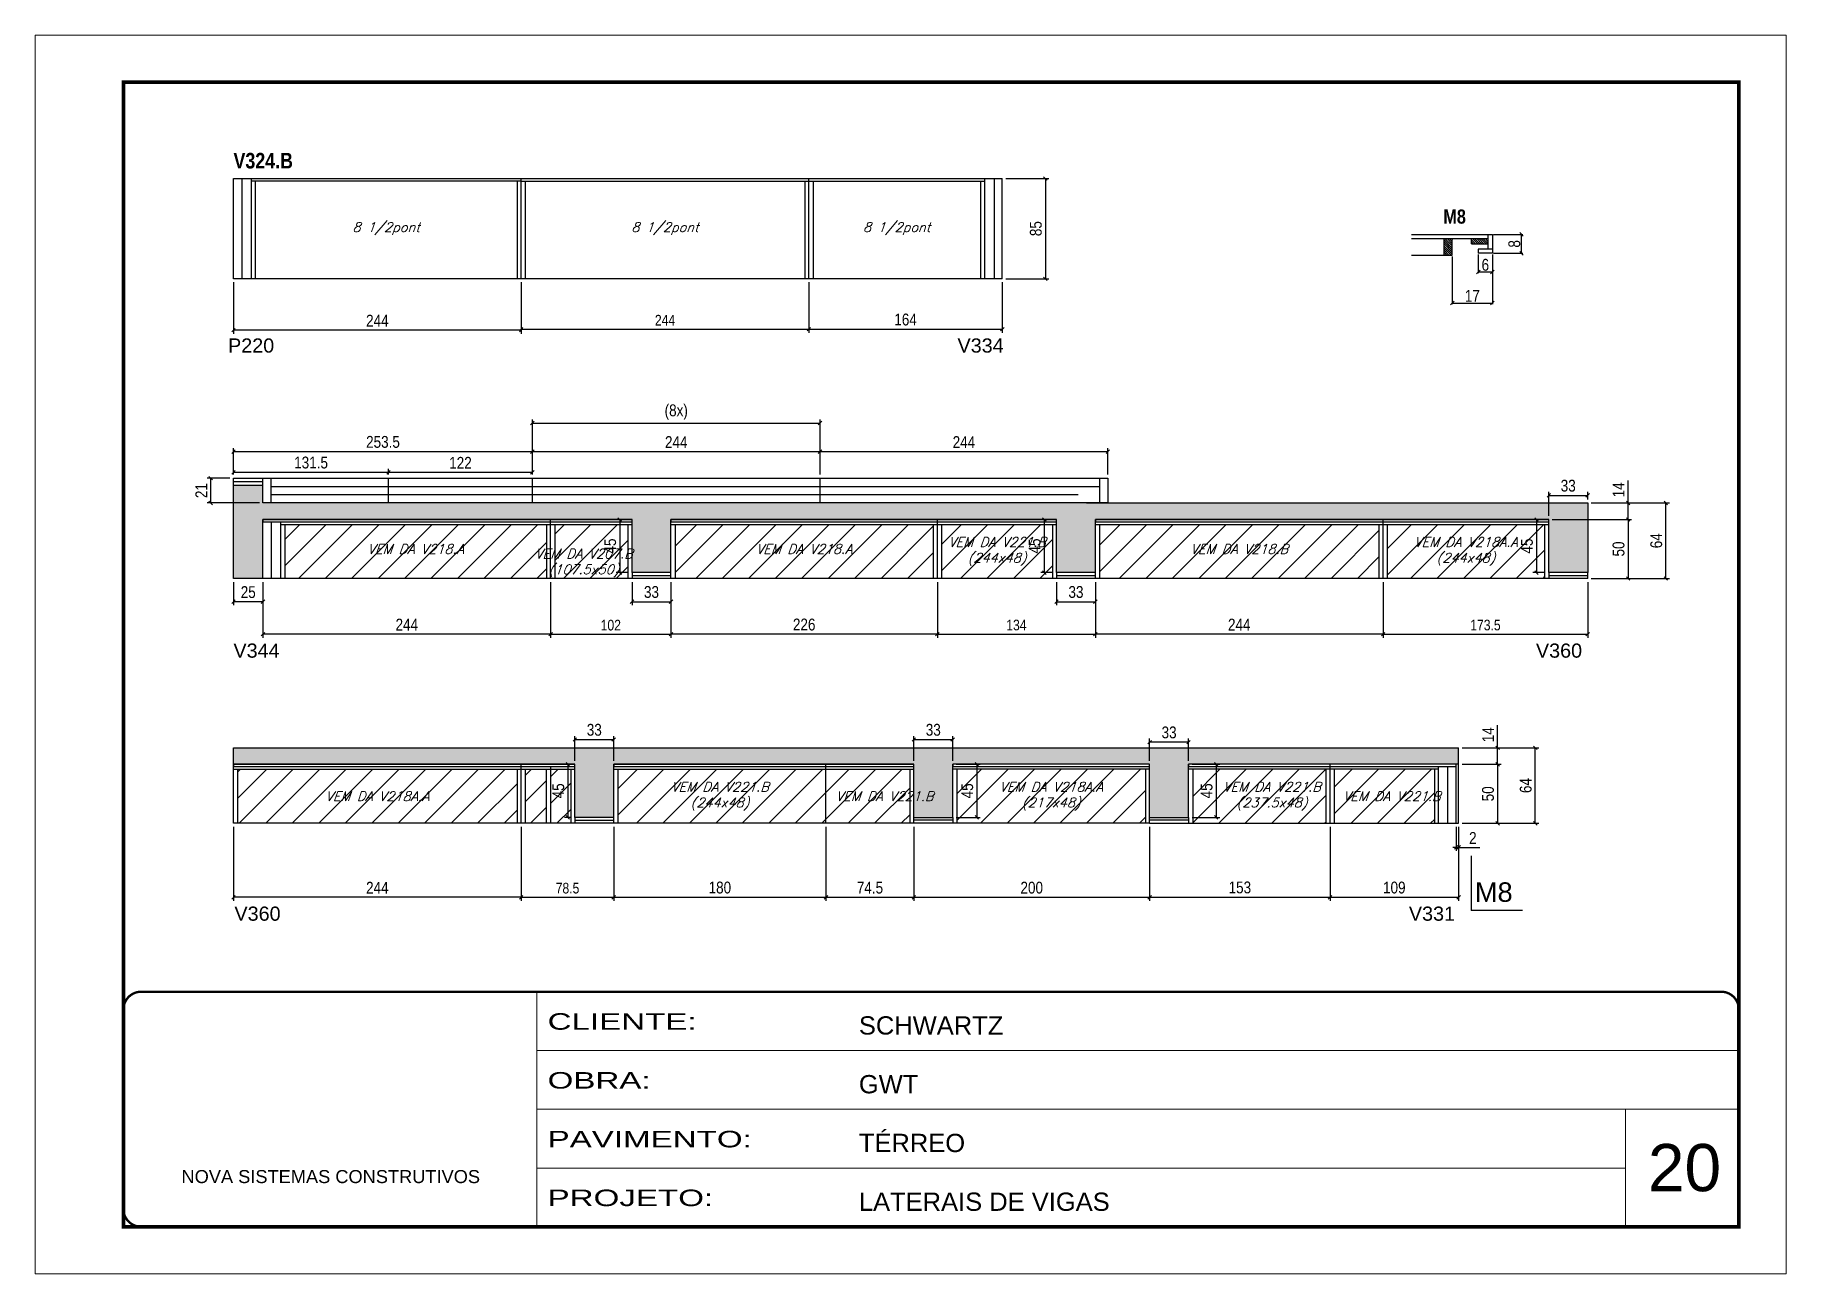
# Model space of a CAD drawing. Extents: x 2603 to 22413, y 1253 to 30260.
# Drawn here: x 17923 to 19408, y 24225 to 25275 of the extents above; entities that cross this region are included whole.
import ezdxf

# ---------------------------------------------------------------- set-up
doc = ezdxf.new("R2010")
doc.units = 0
doc.linetypes.add('CONTINUO', pattern=[0])
doc.linetypes.add('DASHED', pattern=[0.75, 0.5, -0.25])
for name, color, linetype in [('5', 5, 'Continuous'), ('COTA', 241, 'Continuous'), ('detalhes', 4, 'Continuous'), ('NOMENCLATURA', 7, 'Continuous'), ('Painéis', 200, 'Continuous'), ('SARR_2.2x10', 60, 'Continuous'), ('SARR_2.2x7', 40, 'Continuous'), ('SARR_3.5x7', 81, 'Continuous'), ('SARR_EDITAR', 141, 'Continuous'), ('texto', 7, 'Continuous')]:
    doc.layers.add(name, color=color, linetype=linetype)
for name, color, linetype, lineweight in [('CARIMBO', 255, 'Continuous', 9), ('Folhas', 255, 'Continuous', 9), ('Hachura', 251, 'Continuous', 9), ('SARRAFO DE PRESSAO', 251, 'DASHED', 9)]:
    doc.layers.add(name, color=color, linetype=linetype, lineweight=lineweight)
doc.styles.add('ARIAL', font='arial.ttf')
doc.styles.add('COTA TECNICA', font='techl___.ttf', dxfattribs={"height": 10})
doc.styles.add('COTA TECNICA 2X', font='techl___.ttf', dxfattribs={"height": 10})
doc.styles.add('COTA TECNICA-50', font='techl___.ttf', dxfattribs={"height": 9})
doc.styles.add('Romans', font='romans.shx')
doc.styles.get("Standard").update_dxf_attribs({"font": 'arial.ttf'})
doc.styles.add('TECNICA', font='techb___.ttf', dxfattribs={"height": 10})
doc.styles.add('Tecnologia', font='')
doc.styles.get('Tecnologia').set_extended_font_data('Forgotten Futurist')
doc.dimstyles.new('COTA PAINEL-50', dxfattribs={"dimtxt": 9, "dimasz": 3, "dimexe": 3, "dimexo": 3, "dimgap": 3, "dimtad": 1, "dimdec": 1, "dimzin": 12, "dimdsep": 46, "dimtxsty": 'COTA TECNICA-50', "dimblk1": 'OBLIQUE', "dimblk2": 'OBLIQUE', "dimsah": 1, "dimcen": 0.9, "dimclrd": 4, "dimclre": 4, "dimclrt": 240, "dimadec": 1, "dimazin": 3, "dimtfac": 1, "dimtdec": 1, "dimtmove": 0, "dimatfit": 3, "dimfxl": 1, "dimtolj": 1, "dimtzin": 12, "dimarcsym": 0})
doc.dimstyles.new('PAINEL', dxfattribs={"dimtxt": 10, "dimasz": 3, "dimexe": 3, "dimexo": 3, "dimgap": 3, "dimtad": 1, "dimdec": 1, "dimzin": 12, "dimdsep": 46, "dimtxsty": 'COTA TECNICA', "dimblk1": 'OBLIQUE', "dimblk2": 'OBLIQUE', "dimsah": 1, "dimcen": 0.9, "dimclrd": 4, "dimclre": 4, "dimclrt": 240, "dimadec": 1, "dimazin": 3, "dimtfac": 1, "dimtdec": 1, "dimtmove": 0, "dimatfit": 3, "dimfxl": 1, "dimtolj": 1, "dimtzin": 12, "dimarcsym": 0})
doc.dimstyles.new('SECAO', dxfattribs={"dimscale": 0.333333, "dimtxt": 5, "dimasz": 9, "dimexe": 3, "dimexo": 3, "dimgap": 3, "dimtad": 1, "dimdec": 1, "dimlfac": 0.5, "dimzin": 12, "dimdsep": 46, "dimtxsty": 'COTA TECNICA 2X', "dimblk1": 'OBLIQUE', "dimblk2": 'OBLIQUE', "dimsah": 1, "dimcen": 0.9, "dimclrd": 4, "dimclre": 4, "dimclrt": 240, "dimadec": 1, "dimazin": 3, "dimtfac": 1, "dimtdec": 1, "dimtmove": 0, "dimatfit": 3, "dimfxl": 1, "dimtolj": 1, "dimtzin": 12, "dimarcsym": 0})

msp = doc.modelspace()

# ---------------------------------------------------------------- texts
at = {"layer": '5', "linetype": 'Continuous'}
for s, rotation, p in [('P220', 0.00004, (18086.58, 25005.74)), ('V334', 0.00004, (18705.26, 25005.74)), ('V344', 359.99996, (18091.16, 24747.18)), ('V360', 359.99996, (19195.81, 24747.18)), ('V360', 359.99996, (18092.01, 24524.24)), ('V331', 359.99996, (19088.06, 24524.24))]:
    msp.add_text(s, height=12, rotation=rotation, dxfattribs=at).set_placement(p)
at = {"layer": 'CARIMBO', "style": 'ARIAL'}
msp.add_text('20', height=40, dxfattribs=at).set_placement((19290.74, 24295.02))
at = {"layer": 'detalhes', "insert": (19117.3, 25127.02), "char_height": 12, "attachment_point": 1, "style": 'TECNICA'}
msp.add_mtext_dynamic_manual_height_columns('M8', width=87.1848, gutter_width=1, heights=[0], dxfattribs=at)
at = {"layer": 'NOMENCLATURA', "style": 'TECNICA'}
msp.add_text('V324.B', height=13.2, dxfattribs=at).set_placement((18091.2, 25161.8))
at = {"layer": 'NOMENCLATURA', "linetype": 'Continuous'}
msp.add_text('M8', height=16.5, dxfattribs=at).set_placement((19144.04, 24540.25))
at = {"layer": 'texto', "color": 2, "char_height": 8, "attachment_point": 5, "style": 'Romans'}
for s, insert in [('{\\Q19;\\C256;8 1/2pont}', (18220.7, 25110.78)), ('{\\Q19;\\C256;8 1/2pont}', (18457.2, 25110.78)), ('{\\Q19;\\C256;8 1/2pont}', (18653.7, 25110.78)), ('{\\Q19;\\C256;VEM DA V221.B\\P(244x48)}', (18738.81, 24837.2)), ('{\\Q19;\\C256;VEM DA V218A.A\\P(244x48)}', (19136.45, 24837.2)), ('{\\Q19;\\C256;VEM DA V218.A}', (18245.7, 24839.3)), ('{\\Q19;\\C256;VEM DA V207.B^J(107.5x50)}', (18388.39, 24827.35)), ('{\\Q19;\\C256;VEM DA V218.A}', (18575.2, 24839.3)), ('{\\Q19;\\C256;VEM DA V218.B}', (18944.2, 24839.3)), ('{\\Q19;\\C256;VEM DA V221.B\\P(244x48)}', (18503.73, 24629.74)), ('{\\Q19;\\C256;VEM DA V218A.A\\P(217x48)}', (18784.7, 24629.74)), ('{\\Q19;\\C256;VEM DA V221.B\\P(237.5x48)}', (18971.87, 24629.74)), ('{\\Q19;\\C256;VEM DA V218A.A}', (18213.2, 24629.74)), ('{\\Q19;\\C256;VEM DA V221.B}', (18643.36, 24629.74)), ('{\\Q19;\\C256;VEM DA V221.B}', (19073.56, 24629.74))]:
    msp.add_mtext(s, dxfattribs=dict(at, insert=insert))

# ---------------------------------------------------------------- blocks, each defined once
blk = doc.blocks.new('9999999999')
at = {"color": 30, "linetype": 'CONTINUO'}
for p, q in [((98564.6, 34230.2), (98564.6, 34429.4)), ((98564.6, 34379.6), (99584, 34379.6)), ((98564.6, 34329.8), (99488, 34329.8)), ((99584, 34329.8), (99488, 34329.8)), ((99488, 34329.8), (99488, 34230.2)), ((98564.6, 34280), (99488, 34280))]:
    blk.add_line(p, q, dxfattribs=at)
at = {"color": 30, "linetype": 'CONTINUO', "const_width": 2}
blk.add_lwpolyline([(99584, 34230.2), (99584, 34414.4, 0.414214), (99569, 34429.4), (98229, 34429.4, 0.414214), (98214, 34414.4), (98214, 34245.2, 0.414214), (98229, 34230.2), (99584, 34230.2)], format="xyb", dxfattribs=at)
at = {"layer": 'Folhas'}
blk.add_lwpolyline([(98139, 34190.2), (99624, 34190.2), (99624, 35240.2), (98139, 35240.2)], close=True, dxfattribs=at)
at = {"layer": 'Folhas', "color": 30, "const_width": 3}
blk.add_lwpolyline([(98214, 34230.2), (99584, 34230.2), (99584, 35200.2), (98214, 35200.2)], close=True, dxfattribs=at)
at = {"color": 7, "linetype": 'Continuous', "ltscale": 5, "style": 'ARIAL'}
for s, height, p in [('SCHWARTZ', 15.48, (98837.7, 34393.1)), ('GWT', 15.48, (98837.7, 34343.3)), ('TÉRREO', 15.48, (98837.7, 34293.5)), ('NOVA SISTEMAS CONSTRUTIVOS', 11.059, (98263.2, 34267.2)), ('LATERAIS DE VIGAS', 15.483, (98837.7, 34243.7))]:
    blk.add_text(s, height=height, dxfattribs=at).set_placement(p)
at = {"layer": 'Folhas', "color": 7, "style": 'Tecnologia', "width": 1.5}
for s, p in [('CLIENTE:', (98573.7, 34397.2)), ('OBRA:', (98573.7, 34347.3)), ('PAVIMENTO:', (98573.7, 34297.5)), ('PROJETO:', (98573.7, 34247.7))]:
    blk.add_text(s, height=14, dxfattribs=at).set_placement(p)
blk = doc.blocks.new('_Oblique')
at = {"color": 0, "linetype": 'ByBlock', "lineweight": -2}
blk.add_line((-0.5, -0.5), (0.5, 0.5), dxfattribs=at)
blk = doc.blocks.new('*D159')
at = {"layer": 'COTA', "color": 4, "linetype": 'ByBlock', "lineweight": -2, "transparency": 16777216}
for p, q in [((18335.2, 25065.3), (18335.2, 25022.6)), ((18579.2, 25065.3), (18579.2, 25022.6)), ((18335.2, 25025.6), (18579.2, 25025.6))]:
    blk.add_line(p, q, dxfattribs=at)
at = {"layer": 'Defpoints', "color": 0, "linetype": 'ByBlock', "transparency": 16777216}
for p in [(18335.2, 25068.3), (18579.2, 25068.3), (18579.2, 25025.6)]:
    blk.add_point(p, dxfattribs=at)
at = {"layer": 'COTA', "color": 4, "linetype": 'ByBlock', "lineweight": -2, "transparency": 16777216, "xscale": 3, "yscale": 3, "zscale": 3, "rotation": 180}
blk.add_blockref('_Oblique', (18335.2, 25025.6), dxfattribs=at)
at = {"layer": 'COTA', "color": 4, "linetype": 'ByBlock', "lineweight": -2, "transparency": 16777216, "xscale": 3, "yscale": 3, "zscale": 3}
blk.add_blockref('_Oblique', (18579.2, 25025.6), dxfattribs=at)
at = {"layer": 'COTA', "color": 240, "linetype": 'ByBlock', "transparency": 16777216, "insert": (18457.2, 25033.2), "char_height": 9, "attachment_point": 5, "style": 'COTA TECNICA-50'}
blk.add_mtext('\\A1;244', dxfattribs=at)
blk = doc.blocks.new('*D1053')
at = {"layer": 'COTA', "color": 4, "linetype": 'ByBlock', "lineweight": -2, "transparency": 16777216}
for p, q in [((18091.2, 25065.3), (18091.2, 25021.7)), ((18335.2, 25065.3), (18335.2, 25021.7)), ((18335.2, 25024.7), (18091.2, 25024.7))]:
    blk.add_line(p, q, dxfattribs=at)
at = {"layer": 'Defpoints', "color": 0, "linetype": 'ByBlock', "transparency": 16777216}
for p in [(18091.2, 25068.3), (18335.2, 25068.3), (18091.2, 25024.7)]:
    blk.add_point(p, dxfattribs=at)
at = {"layer": 'COTA', "color": 4, "linetype": 'ByBlock', "lineweight": -2, "transparency": 16777216, "xscale": 3, "yscale": 3, "zscale": 3, "rotation": 180}
blk.add_blockref('_Oblique', (18091.2, 25024.7), dxfattribs=at)
at = {"layer": 'COTA', "color": 4, "linetype": 'ByBlock', "lineweight": -2, "transparency": 16777216, "xscale": 3, "yscale": 3, "zscale": 3}
blk.add_blockref('_Oblique', (18335.2, 25024.7), dxfattribs=at)
at = {"layer": 'COTA', "color": 240, "linetype": 'ByBlock', "transparency": 16777216, "insert": (18213.2, 25032.8), "char_height": 10, "attachment_point": 5, "style": 'COTA TECNICA'}
blk.add_mtext('\\A1;244', dxfattribs=at)
blk = doc.blocks.new('*D1054')
at = {"layer": 'COTA', "color": 4, "linetype": 'ByBlock', "lineweight": -2, "transparency": 16777216}
for p, q in [((18579.2, 25065.3), (18579.2, 25022.6)), ((18743.2, 25065.3), (18743.2, 25022.6)), ((18579.2, 25025.6), (18743.2, 25025.6))]:
    blk.add_line(p, q, dxfattribs=at)
at = {"layer": 'Defpoints', "color": 0, "linetype": 'ByBlock', "transparency": 16777216}
for p in [(18579.2, 25068.3), (18743.2, 25068.3), (18743.2, 25025.6)]:
    blk.add_point(p, dxfattribs=at)
at = {"layer": 'COTA', "color": 4, "linetype": 'ByBlock', "lineweight": -2, "transparency": 16777216, "xscale": 3, "yscale": 3, "zscale": 3, "rotation": 180}
blk.add_blockref('_Oblique', (18579.2, 25025.6), dxfattribs=at)
at = {"layer": 'COTA', "color": 4, "linetype": 'ByBlock', "lineweight": -2, "transparency": 16777216, "xscale": 3, "yscale": 3, "zscale": 3}
blk.add_blockref('_Oblique', (18743.2, 25025.6), dxfattribs=at)
at = {"layer": 'COTA', "color": 240, "linetype": 'ByBlock', "transparency": 16777216, "insert": (18661.2, 25033.7), "char_height": 10, "attachment_point": 5, "style": 'COTA TECNICA'}
blk.add_mtext('\\A1;164', dxfattribs=at)
blk = doc.blocks.new('*D1055')
at = {"layer": 'COTA', "color": 4, "linetype": 'ByBlock', "lineweight": -2, "transparency": 16777216}
for p, q in [((18746.2, 25153.3), (18782.8, 25153.3)), ((18779.8, 25153.3), (18779.8, 25068.3)), ((18746.2, 25068.3), (18782.8, 25068.3))]:
    blk.add_line(p, q, dxfattribs=at)
at = {"layer": 'Defpoints', "color": 0, "linetype": 'ByBlock', "transparency": 16777216}
for p in [(18743.2, 25153.3), (18743.2, 25068.3), (18779.8, 25068.3)]:
    blk.add_point(p, dxfattribs=at)
at = {"layer": 'COTA', "color": 4, "linetype": 'ByBlock', "lineweight": -2, "transparency": 16777216, "xscale": 3, "yscale": 3, "zscale": 3}
for p, rotation in [((18779.8, 25153.3), 90), ((18779.8, 25068.3), 270)]:
    blk.add_blockref('_Oblique', p, dxfattribs=dict(at, rotation=rotation))
at = {"layer": 'COTA', "color": 240, "linetype": 'ByBlock', "transparency": 16777216, "insert": (18771.7, 25110.8), "char_height": 10, "attachment_point": 5, "rotation": 90, "style": 'COTA TECNICA'}
blk.add_mtext('\\A1;85', dxfattribs=at)
blk = doc.blocks.new('*D160')
at = {"layer": 'COTA', "color": 4, "linetype": 'ByBlock', "lineweight": -2, "transparency": 16777216}
for p, q in [((18360.2, 24811.3), (18360.2, 24764.1)), ((18462.2, 24811.3), (18462.2, 24764.1)), ((18360.2, 24767.1), (18462.2, 24767.1))]:
    blk.add_line(p, q, dxfattribs=at)
at = {"layer": 'Defpoints', "color": 0, "linetype": 'ByBlock', "transparency": 16777216}
for p in [(18360.2, 24814.3), (18462.2, 24814.3), (18462.2, 24767.1)]:
    blk.add_point(p, dxfattribs=at)
at = {"layer": 'COTA', "color": 4, "linetype": 'ByBlock', "lineweight": -2, "transparency": 16777216, "xscale": 3, "yscale": 3, "zscale": 3, "rotation": 180}
blk.add_blockref('_Oblique', (18360.2, 24767.1), dxfattribs=at)
at = {"layer": 'COTA', "color": 4, "linetype": 'ByBlock', "lineweight": -2, "transparency": 16777216, "xscale": 3, "yscale": 3, "zscale": 3}
blk.add_blockref('_Oblique', (18462.2, 24767.1), dxfattribs=at)
at = {"layer": 'COTA', "color": 240, "linetype": 'ByBlock', "transparency": 16777216, "insert": (18411.2, 24774.7), "char_height": 9, "attachment_point": 5, "style": 'COTA TECNICA-50'}
blk.add_mtext('\\A1;102', dxfattribs=at)
blk = doc.blocks.new('*D1056')
at = {"layer": 'COTA', "color": 4, "linetype": 'ByBlock', "lineweight": -2, "transparency": 16777216}
for p, q in [((18116.2, 24811.3), (18116.2, 24764.1)), ((18360.2, 24811.3), (18360.2, 24764.1)), ((18360.2, 24767.1), (18116.2, 24767.1))]:
    blk.add_line(p, q, dxfattribs=at)
at = {"layer": 'Defpoints', "color": 0, "linetype": 'ByBlock', "transparency": 16777216}
for p in [(18116.2, 24814.3), (18360.2, 24814.3), (18116.2, 24767.1)]:
    blk.add_point(p, dxfattribs=at)
at = {"layer": 'COTA', "color": 4, "linetype": 'ByBlock', "lineweight": -2, "transparency": 16777216, "xscale": 3, "yscale": 3, "zscale": 3, "rotation": 180}
blk.add_blockref('_Oblique', (18116.2, 24767.1), dxfattribs=at)
at = {"layer": 'COTA', "color": 4, "linetype": 'ByBlock', "lineweight": -2, "transparency": 16777216, "xscale": 3, "yscale": 3, "zscale": 3}
blk.add_blockref('_Oblique', (18360.2, 24767.1), dxfattribs=at)
at = {"layer": 'COTA', "color": 240, "linetype": 'ByBlock', "transparency": 16777216, "insert": (18238.2, 24775.2), "char_height": 10, "attachment_point": 5, "style": 'COTA TECNICA'}
blk.add_mtext('\\A1;244', dxfattribs=at)
blk = doc.blocks.new('*D1058')
at = {"layer": 'COTA', "color": 4, "linetype": 'ByBlock', "lineweight": -2, "transparency": 16777216}
for p, q in [((18426.2, 24864.3), (18415.8, 24864.3)), ((18418.8, 24864.3), (18418.8, 24819.3)), ((18426.2, 24819.3), (18415.8, 24819.3))]:
    blk.add_line(p, q, dxfattribs=at)
at = {"layer": 'Defpoints', "color": 0, "linetype": 'ByBlock', "transparency": 16777216}
for p in [(18429.2, 24864.3), (18418.8, 24819.3), (18429.2, 24819.3)]:
    blk.add_point(p, dxfattribs=at)
at = {"layer": 'COTA', "color": 4, "linetype": 'ByBlock', "lineweight": -2, "transparency": 16777216, "xscale": 3, "yscale": 3, "zscale": 3}
for p, rotation in [((18418.8, 24864.3), 90), ((18418.8, 24819.3), 270)]:
    blk.add_blockref('_Oblique', p, dxfattribs=dict(at, rotation=rotation))
at = {"layer": 'COTA', "color": 240, "linetype": 'ByBlock', "transparency": 16777216, "insert": (18410.7, 24841.8), "char_height": 10, "attachment_point": 5, "rotation": 90, "style": 'COTA TECNICA'}
blk.add_mtext('\\A1;45', dxfattribs=at)
blk = doc.blocks.new('*D161')
at = {"layer": 'COTA', "color": 4, "linetype": 'ByBlock', "lineweight": -2, "transparency": 16777216}
for p, q in [((18688.2, 24811.3), (18688.2, 24764.1)), ((18822.2, 24811.3), (18822.2, 24764.1)), ((18688.2, 24767.1), (18822.2, 24767.1))]:
    blk.add_line(p, q, dxfattribs=at)
at = {"layer": 'Defpoints', "color": 0, "linetype": 'ByBlock', "transparency": 16777216}
for p in [(18688.2, 24814.3), (18822.2, 24814.3), (18822.2, 24767.1)]:
    blk.add_point(p, dxfattribs=at)
at = {"layer": 'COTA', "color": 4, "linetype": 'ByBlock', "lineweight": -2, "transparency": 16777216, "xscale": 3, "yscale": 3, "zscale": 3, "rotation": 180}
blk.add_blockref('_Oblique', (18688.2, 24767.1), dxfattribs=at)
at = {"layer": 'COTA', "color": 4, "linetype": 'ByBlock', "lineweight": -2, "transparency": 16777216, "xscale": 3, "yscale": 3, "zscale": 3}
blk.add_blockref('_Oblique', (18822.2, 24767.1), dxfattribs=at)
at = {"layer": 'COTA', "color": 240, "linetype": 'ByBlock', "transparency": 16777216, "insert": (18755.2, 24774.8), "char_height": 9, "attachment_point": 5, "style": 'COTA TECNICA-50'}
blk.add_mtext('\\A1;134', dxfattribs=at)
blk = doc.blocks.new('*D1059')
at = {"layer": 'COTA', "color": 4, "linetype": 'ByBlock', "lineweight": -2, "transparency": 16777216}
for p, q in [((18462.2, 24811.3), (18462.2, 24764.1)), ((18688.2, 24811.3), (18688.2, 24764.1)), ((18688.2, 24767.1), (18462.2, 24767.1))]:
    blk.add_line(p, q, dxfattribs=at)
at = {"layer": 'Defpoints', "color": 0, "linetype": 'ByBlock', "transparency": 16777216}
for p in [(18462.2, 24814.3), (18688.2, 24814.3), (18462.2, 24767.1)]:
    blk.add_point(p, dxfattribs=at)
at = {"layer": 'COTA', "color": 4, "linetype": 'ByBlock', "lineweight": -2, "transparency": 16777216, "xscale": 3, "yscale": 3, "zscale": 3, "rotation": 180}
blk.add_blockref('_Oblique', (18462.2, 24767.1), dxfattribs=at)
at = {"layer": 'COTA', "color": 4, "linetype": 'ByBlock', "lineweight": -2, "transparency": 16777216, "xscale": 3, "yscale": 3, "zscale": 3}
blk.add_blockref('_Oblique', (18688.2, 24767.1), dxfattribs=at)
at = {"layer": 'COTA', "color": 240, "linetype": 'ByBlock', "transparency": 16777216, "insert": (18575.2, 24775.2), "char_height": 10, "attachment_point": 5, "style": 'COTA TECNICA'}
blk.add_mtext('\\A1;226', dxfattribs=at)
blk = doc.blocks.new('*D1060')
at = {"layer": 'COTA', "color": 4, "linetype": 'ByBlock', "lineweight": -2, "transparency": 16777216}
for p, q in [((18786.2, 24864.3), (18775.8, 24864.3)), ((18778.8, 24864.3), (18778.8, 24819.3)), ((18786.2, 24819.3), (18775.8, 24819.3))]:
    blk.add_line(p, q, dxfattribs=at)
at = {"layer": 'Defpoints', "color": 0, "linetype": 'ByBlock', "transparency": 16777216}
for p in [(18789.2, 24864.3), (18778.8, 24819.3), (18789.2, 24819.3)]:
    blk.add_point(p, dxfattribs=at)
at = {"layer": 'COTA', "color": 4, "linetype": 'ByBlock', "lineweight": -2, "transparency": 16777216, "xscale": 3, "yscale": 3, "zscale": 3}
for p, rotation in [((18778.8, 24864.3), 90), ((18778.8, 24819.3), 270)]:
    blk.add_blockref('_Oblique', p, dxfattribs=dict(at, rotation=rotation))
at = {"layer": 'COTA', "color": 240, "linetype": 'ByBlock', "transparency": 16777216, "insert": (18770.7, 24841.8), "char_height": 10, "attachment_point": 5, "rotation": 90, "style": 'COTA TECNICA'}
blk.add_mtext('\\A1;45', dxfattribs=at)
blk = doc.blocks.new('*D162')
at = {"layer": 'COTA', "color": 4, "linetype": 'ByBlock', "lineweight": -2, "transparency": 16777216}
for p, q in [((19066.2, 24811.3), (19066.2, 24764.1)), ((19239.7, 24811.3), (19239.7, 24764.1)), ((19066.2, 24767.1), (19239.7, 24767.1))]:
    blk.add_line(p, q, dxfattribs=at)
at = {"layer": 'Defpoints', "color": 0, "linetype": 'ByBlock', "transparency": 16777216}
for p in [(19066.2, 24814.3), (19239.7, 24814.3), (19239.7, 24767.1)]:
    blk.add_point(p, dxfattribs=at)
at = {"layer": 'COTA', "color": 4, "linetype": 'ByBlock', "lineweight": -2, "transparency": 16777216, "xscale": 3, "yscale": 3, "zscale": 3, "rotation": 180}
blk.add_blockref('_Oblique', (19066.2, 24767.1), dxfattribs=at)
at = {"layer": 'COTA', "color": 4, "linetype": 'ByBlock', "lineweight": -2, "transparency": 16777216, "xscale": 3, "yscale": 3, "zscale": 3}
blk.add_blockref('_Oblique', (19239.7, 24767.1), dxfattribs=at)
at = {"layer": 'COTA', "color": 240, "linetype": 'ByBlock', "transparency": 16777216, "insert": (19153, 24774.8), "char_height": 9, "attachment_point": 5, "style": 'COTA TECNICA-50'}
blk.add_mtext('\\A1;173.5', dxfattribs=at)
blk = doc.blocks.new('*D1061')
at = {"layer": 'COTA', "color": 4, "linetype": 'ByBlock', "lineweight": -2, "transparency": 16777216}
for p, q in [((18822.2, 24811.3), (18822.2, 24764.1)), ((19066.2, 24811.3), (19066.2, 24764.1)), ((19066.2, 24767.1), (18822.2, 24767.1))]:
    blk.add_line(p, q, dxfattribs=at)
at = {"layer": 'Defpoints', "color": 0, "linetype": 'ByBlock', "transparency": 16777216}
for p in [(18822.2, 24814.3), (19066.2, 24814.3), (18822.2, 24767.1)]:
    blk.add_point(p, dxfattribs=at)
at = {"layer": 'COTA', "color": 4, "linetype": 'ByBlock', "lineweight": -2, "transparency": 16777216, "xscale": 3, "yscale": 3, "zscale": 3, "rotation": 180}
blk.add_blockref('_Oblique', (18822.2, 24767.1), dxfattribs=at)
at = {"layer": 'COTA', "color": 4, "linetype": 'ByBlock', "lineweight": -2, "transparency": 16777216, "xscale": 3, "yscale": 3, "zscale": 3}
blk.add_blockref('_Oblique', (19066.2, 24767.1), dxfattribs=at)
at = {"layer": 'COTA', "color": 240, "linetype": 'ByBlock', "transparency": 16777216, "insert": (18944.2, 24775.2), "char_height": 10, "attachment_point": 5, "style": 'COTA TECNICA'}
blk.add_mtext('\\A1;244', dxfattribs=at)
blk = doc.blocks.new('*D1062')
at = {"layer": 'COTA', "color": 4, "linetype": 'ByBlock', "lineweight": -2, "transparency": 16777216}
for p, q in [((19203.7, 24864.3), (19193.3, 24864.3)), ((19196.3, 24864.3), (19196.3, 24819.3)), ((19203.7, 24819.3), (19193.3, 24819.3))]:
    blk.add_line(p, q, dxfattribs=at)
at = {"layer": 'Defpoints', "color": 0, "linetype": 'ByBlock', "transparency": 16777216}
for p in [(19206.7, 24864.3), (19196.3, 24819.3), (19206.7, 24819.3)]:
    blk.add_point(p, dxfattribs=at)
at = {"layer": 'COTA', "color": 4, "linetype": 'ByBlock', "lineweight": -2, "transparency": 16777216, "xscale": 3, "yscale": 3, "zscale": 3}
for p, rotation in [((19196.3, 24864.3), 90), ((19196.3, 24819.3), 270)]:
    blk.add_blockref('_Oblique', p, dxfattribs=dict(at, rotation=rotation))
at = {"layer": 'COTA', "color": 240, "linetype": 'ByBlock', "transparency": 16777216, "insert": (19188.2, 24841.8), "char_height": 10, "attachment_point": 5, "rotation": 90, "style": 'COTA TECNICA'}
blk.add_mtext('\\A1;45', dxfattribs=at)
blk = doc.blocks.new('*D179')
at = {"layer": 'COTA', "color": 4, "linetype": 'ByBlock', "lineweight": -2, "transparency": 16777216}
for p, q in [((18335.2, 24603.8), (18335.2, 24541.1)), ((18413.7, 24603.8), (18413.7, 24541.1)), ((18335.2, 24544.1), (18413.7, 24544.1))]:
    blk.add_line(p, q, dxfattribs=at)
at = {"layer": 'Defpoints', "color": 0, "linetype": 'ByBlock', "transparency": 16777216}
for p in [(18335.2, 24606.8), (18413.7, 24606.8), (18413.7, 24544.1)]:
    blk.add_point(p, dxfattribs=at)
at = {"layer": 'COTA', "color": 4, "linetype": 'ByBlock', "lineweight": -2, "transparency": 16777216, "xscale": 3, "yscale": 3, "zscale": 3, "rotation": 180}
blk.add_blockref('_Oblique', (18335.2, 24544.1), dxfattribs=at)
at = {"layer": 'COTA', "color": 4, "linetype": 'ByBlock', "lineweight": -2, "transparency": 16777216, "xscale": 3, "yscale": 3, "zscale": 3}
blk.add_blockref('_Oblique', (18413.7, 24544.1), dxfattribs=at)
at = {"layer": 'COTA', "color": 240, "linetype": 'ByBlock', "transparency": 16777216, "insert": (18374.5, 24551.8), "char_height": 9, "attachment_point": 5, "style": 'COTA TECNICA-50'}
blk.add_mtext('\\A1;78.5', dxfattribs=at)
blk = doc.blocks.new('*D1123')
at = {"layer": 'COTA', "color": 4, "linetype": 'ByBlock', "lineweight": -2, "transparency": 16777216}
for p, q in [((18091.2, 24603.8), (18091.2, 24541.1)), ((18335.2, 24603.8), (18335.2, 24541.1)), ((18335.2, 24544.1), (18091.2, 24544.1))]:
    blk.add_line(p, q, dxfattribs=at)
at = {"layer": 'Defpoints', "color": 0, "linetype": 'ByBlock', "transparency": 16777216}
for p in [(18091.2, 24606.8), (18335.2, 24606.8), (18091.2, 24544.1)]:
    blk.add_point(p, dxfattribs=at)
at = {"layer": 'COTA', "color": 4, "linetype": 'ByBlock', "lineweight": -2, "transparency": 16777216, "xscale": 3, "yscale": 3, "zscale": 3, "rotation": 180}
blk.add_blockref('_Oblique', (18091.2, 24544.1), dxfattribs=at)
at = {"layer": 'COTA', "color": 4, "linetype": 'ByBlock', "lineweight": -2, "transparency": 16777216, "xscale": 3, "yscale": 3, "zscale": 3}
blk.add_blockref('_Oblique', (18335.2, 24544.1), dxfattribs=at)
at = {"layer": 'COTA', "color": 240, "linetype": 'ByBlock', "transparency": 16777216, "insert": (18213.2, 24552.2), "char_height": 10, "attachment_point": 5, "style": 'COTA TECNICA'}
blk.add_mtext('\\A1;244', dxfattribs=at)
blk = doc.blocks.new('*D1124')
at = {"layer": 'COTA', "color": 4, "linetype": 'ByBlock', "lineweight": -2, "transparency": 16777216}
for p, q in [((18377.7, 24656.8), (18371.8, 24656.8)), ((18374.8, 24656.8), (18374.8, 24611.8)), ((18377.7, 24611.8), (18371.8, 24611.8))]:
    blk.add_line(p, q, dxfattribs=at)
at = {"layer": 'Defpoints', "color": 0, "linetype": 'ByBlock', "transparency": 16777216}
for p in [(18380.7, 24656.8), (18374.8, 24611.8), (18380.7, 24611.8)]:
    blk.add_point(p, dxfattribs=at)
at = {"layer": 'COTA', "color": 4, "linetype": 'ByBlock', "lineweight": -2, "transparency": 16777216, "xscale": 3, "yscale": 3, "zscale": 3}
for p, rotation in [((18374.8, 24656.8), 90), ((18374.8, 24611.8), 270)]:
    blk.add_blockref('_Oblique', p, dxfattribs=dict(at, rotation=rotation))
at = {"layer": 'COTA', "color": 240, "linetype": 'ByBlock', "transparency": 16777216, "insert": (18366.7, 24634.3), "char_height": 10, "attachment_point": 5, "rotation": 90, "style": 'COTA TECNICA'}
blk.add_mtext('\\A1;45', dxfattribs=at)
blk = doc.blocks.new('*D1126')
at = {"layer": 'COTA', "color": 4, "linetype": 'ByBlock', "lineweight": -2, "transparency": 16777216}
for p, q in [((18413.7, 24603.8), (18413.7, 24541.1)), ((18593.7, 24603.8), (18593.7, 24541.1)), ((18413.7, 24544.1), (18593.7, 24544.1))]:
    blk.add_line(p, q, dxfattribs=at)
at = {"layer": 'Defpoints', "color": 0, "linetype": 'ByBlock', "transparency": 16777216}
for p in [(18413.7, 24606.8), (18593.7, 24606.8), (18593.7, 24544.1)]:
    blk.add_point(p, dxfattribs=at)
at = {"layer": 'COTA', "color": 4, "linetype": 'ByBlock', "lineweight": -2, "transparency": 16777216, "xscale": 3, "yscale": 3, "zscale": 3, "rotation": 180}
blk.add_blockref('_Oblique', (18413.7, 24544.1), dxfattribs=at)
at = {"layer": 'COTA', "color": 4, "linetype": 'ByBlock', "lineweight": -2, "transparency": 16777216, "xscale": 3, "yscale": 3, "zscale": 3}
blk.add_blockref('_Oblique', (18593.7, 24544.1), dxfattribs=at)
at = {"layer": 'COTA', "color": 240, "linetype": 'ByBlock', "transparency": 16777216, "insert": (18503.7, 24552.3), "char_height": 10, "attachment_point": 5, "style": 'COTA TECNICA'}
blk.add_mtext('\\A1;180', dxfattribs=at)
blk = doc.blocks.new('*D1127')
at = {"layer": 'COTA', "color": 4, "linetype": 'ByBlock', "lineweight": -2, "transparency": 16777216}
for p, q in [((18593.7, 24603.8), (18593.7, 24541.1)), ((18668.2, 24603.8), (18668.2, 24541.1)), ((18593.7, 24544.1), (18668.2, 24544.1))]:
    blk.add_line(p, q, dxfattribs=at)
at = {"layer": 'Defpoints', "color": 0, "linetype": 'ByBlock', "transparency": 16777216}
for p in [(18593.7, 24606.8), (18668.2, 24606.8), (18668.2, 24544.1)]:
    blk.add_point(p, dxfattribs=at)
at = {"layer": 'COTA', "color": 4, "linetype": 'ByBlock', "lineweight": -2, "transparency": 16777216, "xscale": 3, "yscale": 3, "zscale": 3, "rotation": 180}
blk.add_blockref('_Oblique', (18593.7, 24544.1), dxfattribs=at)
at = {"layer": 'COTA', "color": 4, "linetype": 'ByBlock', "lineweight": -2, "transparency": 16777216, "xscale": 3, "yscale": 3, "zscale": 3}
blk.add_blockref('_Oblique', (18668.2, 24544.1), dxfattribs=at)
at = {"layer": 'COTA', "color": 240, "linetype": 'ByBlock', "transparency": 16777216, "insert": (18631, 24552.2), "char_height": 10, "attachment_point": 5, "style": 'COTA TECNICA'}
blk.add_mtext('\\A1;74.5', dxfattribs=at)
blk = doc.blocks.new('*D1128')
at = {"layer": 'COTA', "color": 4, "linetype": 'ByBlock', "lineweight": -2, "transparency": 16777216}
for p, q in [((18668.2, 24603.8), (18668.2, 24541.1)), ((18868.2, 24603.8), (18868.2, 24541.1)), ((18668.2, 24544.1), (18868.2, 24544.1))]:
    blk.add_line(p, q, dxfattribs=at)
at = {"layer": 'Defpoints', "color": 0, "linetype": 'ByBlock', "transparency": 16777216}
for p in [(18668.2, 24606.8), (18868.2, 24606.8), (18868.2, 24544.1)]:
    blk.add_point(p, dxfattribs=at)
at = {"layer": 'COTA', "color": 4, "linetype": 'ByBlock', "lineweight": -2, "transparency": 16777216, "xscale": 3, "yscale": 3, "zscale": 3, "rotation": 180}
blk.add_blockref('_Oblique', (18668.2, 24544.1), dxfattribs=at)
at = {"layer": 'COTA', "color": 4, "linetype": 'ByBlock', "lineweight": -2, "transparency": 16777216, "xscale": 3, "yscale": 3, "zscale": 3}
blk.add_blockref('_Oblique', (18868.2, 24544.1), dxfattribs=at)
at = {"layer": 'COTA', "color": 240, "linetype": 'ByBlock', "transparency": 16777216, "insert": (18768.2, 24552.2), "char_height": 10, "attachment_point": 5, "style": 'COTA TECNICA'}
blk.add_mtext('\\A1;200', dxfattribs=at)
blk = doc.blocks.new('*D180')
at = {"layer": 'COTA', "color": 4, "linetype": 'ByBlock', "lineweight": -2, "transparency": 16777216}
for p, q in [((18668.2, 24659.8), (18668.2, 24680.8)), ((18701.2, 24659.8), (18701.2, 24680.8)), ((18668.2, 24677.8), (18701.2, 24677.8))]:
    blk.add_line(p, q, dxfattribs=at)
at = {"layer": 'Defpoints', "color": 0, "linetype": 'ByBlock', "transparency": 16777216}
for p in [(18701.2, 24677.8), (18668.2, 24656.8), (18701.2, 24656.8)]:
    blk.add_point(p, dxfattribs=at)
at = {"layer": 'COTA', "color": 4, "linetype": 'ByBlock', "lineweight": -2, "transparency": 16777216, "xscale": 3, "yscale": 3, "zscale": 3, "rotation": 180}
blk.add_blockref('_Oblique', (18668.2, 24677.8), dxfattribs=at)
at = {"layer": 'COTA', "color": 4, "linetype": 'ByBlock', "lineweight": -2, "transparency": 16777216, "xscale": 3, "yscale": 3, "zscale": 3}
blk.add_blockref('_Oblique', (18701.2, 24677.8), dxfattribs=at)
at = {"layer": 'COTA', "color": 240, "linetype": 'ByBlock', "transparency": 16777216, "insert": (18684.7, 24686), "char_height": 10, "attachment_point": 5, "style": 'COTA TECNICA'}
blk.add_mtext('\\A1;33', dxfattribs=at)
blk = doc.blocks.new('*D1129')
at = {"layer": 'COTA', "color": 4, "linetype": 'ByBlock', "lineweight": -2, "transparency": 16777216}
for p, q in [((18704.2, 24656.8), (18724.6, 24656.8)), ((18721.6, 24656.8), (18721.6, 24611.8)), ((18704.2, 24611.8), (18724.6, 24611.8))]:
    blk.add_line(p, q, dxfattribs=at)
at = {"layer": 'Defpoints', "color": 0, "linetype": 'ByBlock', "transparency": 16777216}
for p in [(18701.2, 24656.8), (18701.2, 24611.8), (18721.6, 24611.8)]:
    blk.add_point(p, dxfattribs=at)
at = {"layer": 'COTA', "color": 4, "linetype": 'ByBlock', "lineweight": -2, "transparency": 16777216, "xscale": 3, "yscale": 3, "zscale": 3}
for p, rotation in [((18721.6, 24656.8), 90), ((18721.6, 24611.8), 270)]:
    blk.add_blockref('_Oblique', p, dxfattribs=dict(at, rotation=rotation))
at = {"layer": 'COTA', "color": 240, "linetype": 'ByBlock', "transparency": 16777216, "insert": (18713.5, 24634.3), "char_height": 10, "attachment_point": 5, "rotation": 90, "style": 'COTA TECNICA'}
blk.add_mtext('\\A1;45', dxfattribs=at)
blk = doc.blocks.new('*D1130')
at = {"layer": 'COTA', "color": 4, "linetype": 'ByBlock', "lineweight": -2, "transparency": 16777216}
for p, q in [((18091.2, 24902.3), (18091.2, 24924.8)), ((18091.2, 24921.8), (18344.7, 24921.8)), ((18344.7, 24902.3), (18344.7, 24924.8))]:
    blk.add_line(p, q, dxfattribs=at)
at = {"layer": 'Defpoints', "color": 0, "linetype": 'ByBlock', "transparency": 16777216}
for p in [(18344.7, 24921.8), (18091.2, 24899.3), (18344.7, 24899.3)]:
    blk.add_point(p, dxfattribs=at)
at = {"layer": 'COTA', "color": 4, "linetype": 'ByBlock', "lineweight": -2, "transparency": 16777216, "xscale": 3, "yscale": 3, "zscale": 3, "rotation": 180}
blk.add_blockref('_Oblique', (18091.2, 24921.8), dxfattribs=at)
at = {"layer": 'COTA', "color": 4, "linetype": 'ByBlock', "lineweight": -2, "transparency": 16777216, "xscale": 3, "yscale": 3, "zscale": 3}
blk.add_blockref('_Oblique', (18344.7, 24921.8), dxfattribs=at)
at = {"layer": 'COTA', "color": 240, "linetype": 'ByBlock', "transparency": 16777216, "insert": (18218, 24930), "char_height": 10, "attachment_point": 5, "style": 'COTA TECNICA'}
blk.add_mtext('\\A1;253.5', dxfattribs=at)
blk = doc.blocks.new('*D1131')
at = {"layer": 'COTA', "color": 4, "linetype": 'ByBlock', "lineweight": -2, "transparency": 16777216}
for p, q in [((18344.7, 24902.3), (18344.7, 24924.8)), ((18344.7, 24921.8), (18588.7, 24921.8)), ((18588.7, 24902.3), (18588.7, 24924.8))]:
    blk.add_line(p, q, dxfattribs=at)
at = {"layer": 'Defpoints', "color": 0, "linetype": 'ByBlock', "transparency": 16777216}
for p in [(18588.7, 24921.8), (18344.7, 24899.3), (18588.7, 24899.3)]:
    blk.add_point(p, dxfattribs=at)
at = {"layer": 'COTA', "color": 4, "linetype": 'ByBlock', "lineweight": -2, "transparency": 16777216, "xscale": 3, "yscale": 3, "zscale": 3, "rotation": 180}
blk.add_blockref('_Oblique', (18344.7, 24921.8), dxfattribs=at)
at = {"layer": 'COTA', "color": 4, "linetype": 'ByBlock', "lineweight": -2, "transparency": 16777216, "xscale": 3, "yscale": 3, "zscale": 3}
blk.add_blockref('_Oblique', (18588.7, 24921.8), dxfattribs=at)
at = {"layer": 'COTA', "color": 240, "linetype": 'ByBlock', "transparency": 16777216, "insert": (18466.7, 24929.9), "char_height": 10, "attachment_point": 5, "style": 'COTA TECNICA'}
blk.add_mtext('\\A1;244', dxfattribs=at)
blk = doc.blocks.new('*D1132')
at = {"layer": 'COTA', "color": 4, "linetype": 'ByBlock', "lineweight": -2, "transparency": 16777216}
for p, q in [((18588.7, 24902.3), (18588.7, 24924.8)), ((18588.7, 24921.8), (18832.7, 24921.8)), ((18832.7, 24902.3), (18832.7, 24924.8))]:
    blk.add_line(p, q, dxfattribs=at)
at = {"layer": 'Defpoints', "color": 0, "linetype": 'ByBlock', "transparency": 16777216}
for p in [(18832.7, 24921.8), (18588.7, 24899.3), (18832.7, 24899.3)]:
    blk.add_point(p, dxfattribs=at)
at = {"layer": 'COTA', "color": 4, "linetype": 'ByBlock', "lineweight": -2, "transparency": 16777216, "xscale": 3, "yscale": 3, "zscale": 3, "rotation": 180}
blk.add_blockref('_Oblique', (18588.7, 24921.8), dxfattribs=at)
at = {"layer": 'COTA', "color": 4, "linetype": 'ByBlock', "lineweight": -2, "transparency": 16777216, "xscale": 3, "yscale": 3, "zscale": 3}
blk.add_blockref('_Oblique', (18832.7, 24921.8), dxfattribs=at)
at = {"layer": 'COTA', "color": 240, "linetype": 'ByBlock', "transparency": 16777216, "insert": (18710.7, 24929.9), "char_height": 10, "attachment_point": 5, "style": 'COTA TECNICA'}
blk.add_mtext('\\A1;244', dxfattribs=at)
blk = doc.blocks.new('*D1133')
at = {"layer": 'COTA', "color": 4, "linetype": 'ByBlock', "lineweight": -2, "transparency": 16777216}
for p, q in [((18091.2, 24902.3), (18091.2, 24907.3)), ((18091.2, 24904.3), (18222.7, 24904.3)), ((18222.7, 24902.3), (18222.7, 24907.3))]:
    blk.add_line(p, q, dxfattribs=at)
at = {"layer": 'Defpoints', "color": 0, "linetype": 'ByBlock', "transparency": 16777216}
for p in [(18222.7, 24904.3), (18091.2, 24899.3), (18222.7, 24899.3)]:
    blk.add_point(p, dxfattribs=at)
at = {"layer": 'COTA', "color": 4, "linetype": 'ByBlock', "lineweight": -2, "transparency": 16777216, "xscale": 3, "yscale": 3, "zscale": 3, "rotation": 180}
blk.add_blockref('_Oblique', (18091.2, 24904.3), dxfattribs=at)
at = {"layer": 'COTA', "color": 4, "linetype": 'ByBlock', "lineweight": -2, "transparency": 16777216, "xscale": 3, "yscale": 3, "zscale": 3}
blk.add_blockref('_Oblique', (18222.7, 24904.3), dxfattribs=at)
at = {"layer": 'COTA', "color": 240, "linetype": 'ByBlock', "transparency": 16777216, "insert": (18157, 24912.5), "char_height": 10, "attachment_point": 5, "style": 'COTA TECNICA'}
blk.add_mtext('\\A1;131.5', dxfattribs=at)
blk = doc.blocks.new('*D1134')
at = {"layer": 'COTA', "color": 4, "linetype": 'ByBlock', "lineweight": -2, "transparency": 16777216}
for p, q in [((18222.7, 24902.3), (18222.7, 24907.3)), ((18222.7, 24904.3), (18344.7, 24904.3)), ((18344.7, 24902.3), (18344.7, 24907.3))]:
    blk.add_line(p, q, dxfattribs=at)
at = {"layer": 'Defpoints', "color": 0, "linetype": 'ByBlock', "transparency": 16777216}
for p in [(18344.7, 24904.3), (18222.7, 24899.3), (18344.7, 24899.3)]:
    blk.add_point(p, dxfattribs=at)
at = {"layer": 'COTA', "color": 4, "linetype": 'ByBlock', "lineweight": -2, "transparency": 16777216, "xscale": 3, "yscale": 3, "zscale": 3, "rotation": 180}
blk.add_blockref('_Oblique', (18222.7, 24904.3), dxfattribs=at)
at = {"layer": 'COTA', "color": 4, "linetype": 'ByBlock', "lineweight": -2, "transparency": 16777216, "xscale": 3, "yscale": 3, "zscale": 3}
blk.add_blockref('_Oblique', (18344.7, 24904.3), dxfattribs=at)
at = {"layer": 'COTA', "color": 240, "linetype": 'ByBlock', "transparency": 16777216, "insert": (18283.7, 24912.3), "char_height": 10, "attachment_point": 5, "style": 'COTA TECNICA'}
blk.add_mtext('\\A1;122', dxfattribs=at)
blk = doc.blocks.new('*D1135')
at = {"layer": 'COTA', "color": 4, "linetype": 'ByBlock', "lineweight": -2, "transparency": 16777216}
for p, q in [((19209.7, 24864.3), (19277, 24864.3)), ((19274, 24864.3), (19274, 24814.3)), ((19242.7, 24814.3), (19277, 24814.3))]:
    blk.add_line(p, q, dxfattribs=at)
at = {"layer": 'Defpoints', "color": 0, "linetype": 'ByBlock', "transparency": 16777216}
for p in [(19206.7, 24864.3), (19239.7, 24814.3), (19274, 24814.3)]:
    blk.add_point(p, dxfattribs=at)
at = {"layer": 'COTA', "color": 4, "linetype": 'ByBlock', "lineweight": -2, "transparency": 16777216, "xscale": 3, "yscale": 3, "zscale": 3}
for p, rotation in [((19274, 24864.3), 90), ((19274, 24814.3), 270)]:
    blk.add_blockref('_Oblique', p, dxfattribs=dict(at, rotation=rotation))
at = {"layer": 'COTA', "color": 240, "linetype": 'ByBlock', "transparency": 16777216, "insert": (19265.9, 24839.3), "char_height": 10, "attachment_point": 5, "rotation": 90, "style": 'COTA TECNICA'}
blk.add_mtext('\\A1;50', dxfattribs=at)
blk = doc.blocks.new('*D1136')
at = {"layer": 'COTA', "color": 4, "linetype": 'ByBlock', "lineweight": -2, "transparency": 16777216}
for p, q in [((19274, 24878.3), (19274, 24897.4)), ((19242.7, 24878.3), (19277, 24878.3)), ((19274, 24864.3), (19274, 24878.3)), ((19209.7, 24864.3), (19277, 24864.3))]:
    blk.add_line(p, q, dxfattribs=at)
at = {"layer": 'Defpoints', "color": 0, "linetype": 'ByBlock', "transparency": 16777216}
for p in [(19239.7, 24878.3), (19274, 24878.3), (19206.7, 24864.3)]:
    blk.add_point(p, dxfattribs=at)
at = {"layer": 'COTA', "color": 4, "linetype": 'ByBlock', "lineweight": -2, "transparency": 16777216, "xscale": 3, "yscale": 3, "zscale": 3}
for p, rotation in [((19274, 24878.3), 90), ((19274, 24864.3), 270)]:
    blk.add_blockref('_Oblique', p, dxfattribs=dict(at, rotation=rotation))
at = {"layer": 'COTA', "color": 240, "linetype": 'ByBlock', "transparency": 16777216, "insert": (19265.9, 24889.4), "char_height": 10, "attachment_point": 5, "rotation": 90, "style": 'COTA TECNICA'}
blk.add_mtext('\\A1;14', dxfattribs=at)
blk = doc.blocks.new('*D1137')
at = {"layer": 'COTA', "color": 4, "linetype": 'ByBlock', "lineweight": -2, "transparency": 16777216}
for p, q in [((19242.7, 24878.3), (19309, 24878.3)), ((19306, 24814.3), (19306, 24878.3)), ((19242.7, 24814.3), (19309, 24814.3))]:
    blk.add_line(p, q, dxfattribs=at)
at = {"layer": 'Defpoints', "color": 0, "linetype": 'ByBlock', "transparency": 16777216}
for p in [(19239.7, 24878.3), (19306, 24878.3), (19239.7, 24814.3)]:
    blk.add_point(p, dxfattribs=at)
at = {"layer": 'COTA', "color": 4, "linetype": 'ByBlock', "lineweight": -2, "transparency": 16777216, "xscale": 3, "yscale": 3, "zscale": 3}
for p, rotation in [((19306, 24878.3), 90), ((19306, 24814.3), 270)]:
    blk.add_blockref('_Oblique', p, dxfattribs=dict(at, rotation=rotation))
at = {"layer": 'COTA', "color": 240, "linetype": 'ByBlock', "transparency": 16777216, "insert": (19297.9, 24846.3), "char_height": 10, "attachment_point": 5, "rotation": 90, "style": 'COTA TECNICA'}
blk.add_mtext('\\A1;64', dxfattribs=at)
blk = doc.blocks.new('*D1138')
at = {"layer": 'COTA', "color": 4, "linetype": 'ByBlock', "lineweight": -2, "transparency": 16777216}
for p, q in [((18091.2, 24811.3), (18091.2, 24791.6)), ((18116.2, 24811.3), (18116.2, 24791.6)), ((18116.2, 24794.6), (18091.2, 24794.6))]:
    blk.add_line(p, q, dxfattribs=at)
at = {"layer": 'Defpoints', "color": 0, "linetype": 'ByBlock', "transparency": 16777216}
for p in [(18091.2, 24814.3), (18116.2, 24814.3), (18091.2, 24794.6)]:
    blk.add_point(p, dxfattribs=at)
at = {"layer": 'COTA', "color": 4, "linetype": 'ByBlock', "lineweight": -2, "transparency": 16777216, "xscale": 3, "yscale": 3, "zscale": 3, "rotation": 180}
blk.add_blockref('_Oblique', (18091.2, 24794.6), dxfattribs=at)
at = {"layer": 'COTA', "color": 4, "linetype": 'ByBlock', "lineweight": -2, "transparency": 16777216, "xscale": 3, "yscale": 3, "zscale": 3}
blk.add_blockref('_Oblique', (18116.2, 24794.6), dxfattribs=at)
at = {"layer": 'COTA', "color": 240, "linetype": 'ByBlock', "transparency": 16777216, "insert": (18103.7, 24802.7), "char_height": 10, "attachment_point": 5, "style": 'COTA TECNICA'}
blk.add_mtext('\\A1;25', dxfattribs=at)
blk = doc.blocks.new('*D1139')
at = {"layer": 'COTA', "color": 4, "linetype": 'ByBlock', "lineweight": -2, "transparency": 16777216}
for p, q in [((18429.2, 24811.3), (18429.2, 24791.6)), ((18462.2, 24811.3), (18462.2, 24791.6)), ((18429.2, 24794.6), (18462.2, 24794.6))]:
    blk.add_line(p, q, dxfattribs=at)
at = {"layer": 'Defpoints', "color": 0, "linetype": 'ByBlock', "transparency": 16777216}
for p in [(18429.2, 24814.3), (18462.2, 24814.3), (18462.2, 24794.6)]:
    blk.add_point(p, dxfattribs=at)
at = {"layer": 'COTA', "color": 4, "linetype": 'ByBlock', "lineweight": -2, "transparency": 16777216, "xscale": 3, "yscale": 3, "zscale": 3, "rotation": 180}
blk.add_blockref('_Oblique', (18429.2, 24794.6), dxfattribs=at)
at = {"layer": 'COTA', "color": 4, "linetype": 'ByBlock', "lineweight": -2, "transparency": 16777216, "xscale": 3, "yscale": 3, "zscale": 3}
blk.add_blockref('_Oblique', (18462.2, 24794.6), dxfattribs=at)
at = {"layer": 'COTA', "color": 240, "linetype": 'ByBlock', "transparency": 16777216, "insert": (18445.7, 24802.8), "char_height": 10, "attachment_point": 5, "style": 'COTA TECNICA'}
blk.add_mtext('\\A1;33', dxfattribs=at)
blk = doc.blocks.new('*D181')
at = {"layer": 'COTA', "color": 4, "linetype": 'ByBlock', "lineweight": -2, "transparency": 16777216}
for p, q in [((18380.7, 24659.8), (18380.7, 24680.8)), ((18413.7, 24659.8), (18413.7, 24680.8)), ((18380.7, 24677.8), (18413.7, 24677.8))]:
    blk.add_line(p, q, dxfattribs=at)
at = {"layer": 'Defpoints', "color": 0, "linetype": 'ByBlock', "transparency": 16777216}
for p in [(18413.7, 24677.8), (18380.7, 24656.8), (18413.7, 24656.8)]:
    blk.add_point(p, dxfattribs=at)
at = {"layer": 'COTA', "color": 4, "linetype": 'ByBlock', "lineweight": -2, "transparency": 16777216, "xscale": 3, "yscale": 3, "zscale": 3, "rotation": 180}
blk.add_blockref('_Oblique', (18380.7, 24677.8), dxfattribs=at)
at = {"layer": 'COTA', "color": 4, "linetype": 'ByBlock', "lineweight": -2, "transparency": 16777216, "xscale": 3, "yscale": 3, "zscale": 3}
blk.add_blockref('_Oblique', (18413.7, 24677.8), dxfattribs=at)
at = {"layer": 'COTA', "color": 240, "linetype": 'ByBlock', "transparency": 16777216, "insert": (18397.2, 24686), "char_height": 10, "attachment_point": 5, "style": 'COTA TECNICA'}
blk.add_mtext('\\A1;33', dxfattribs=at)
blk = doc.blocks.new('*D182')
at = {"layer": 'COTA', "color": 4, "linetype": 'ByBlock', "lineweight": -2, "transparency": 16777216}
for p, q in [((18380.7, 24659.8), (18380.7, 24680.8)), ((18413.7, 24659.8), (18413.7, 24680.8)), ((18380.7, 24677.8), (18413.7, 24677.8))]:
    blk.add_line(p, q, dxfattribs=at)
at = {"layer": 'Defpoints', "color": 0, "linetype": 'ByBlock', "transparency": 16777216}
for p in [(18413.7, 24677.8), (18380.7, 24656.8), (18413.7, 24656.8)]:
    blk.add_point(p, dxfattribs=at)
at = {"layer": 'COTA', "color": 4, "linetype": 'ByBlock', "lineweight": -2, "transparency": 16777216, "xscale": 3, "yscale": 3, "zscale": 3, "rotation": 180}
blk.add_blockref('_Oblique', (18380.7, 24677.8), dxfattribs=at)
at = {"layer": 'COTA', "color": 4, "linetype": 'ByBlock', "lineweight": -2, "transparency": 16777216, "xscale": 3, "yscale": 3, "zscale": 3}
blk.add_blockref('_Oblique', (18413.7, 24677.8), dxfattribs=at)
at = {"layer": 'COTA', "color": 240, "linetype": 'ByBlock', "transparency": 16777216, "insert": (18397.2, 24686), "char_height": 10, "attachment_point": 5, "style": 'COTA TECNICA'}
blk.add_mtext('\\A1;33', dxfattribs=at)
blk = doc.blocks.new('*D1140')
at = {"layer": 'COTA', "color": 4, "linetype": 'ByBlock', "lineweight": -2, "transparency": 16777216}
for p, q in [((18789.2, 24811.3), (18789.2, 24791.6)), ((18822.2, 24811.3), (18822.2, 24791.6)), ((18789.2, 24794.6), (18822.2, 24794.6))]:
    blk.add_line(p, q, dxfattribs=at)
at = {"layer": 'Defpoints', "color": 0, "linetype": 'ByBlock', "transparency": 16777216}
for p in [(18789.2, 24814.3), (18822.2, 24814.3), (18822.2, 24794.6)]:
    blk.add_point(p, dxfattribs=at)
at = {"layer": 'COTA', "color": 4, "linetype": 'ByBlock', "lineweight": -2, "transparency": 16777216, "xscale": 3, "yscale": 3, "zscale": 3, "rotation": 180}
blk.add_blockref('_Oblique', (18789.2, 24794.6), dxfattribs=at)
at = {"layer": 'COTA', "color": 4, "linetype": 'ByBlock', "lineweight": -2, "transparency": 16777216, "xscale": 3, "yscale": 3, "zscale": 3}
blk.add_blockref('_Oblique', (18822.2, 24794.6), dxfattribs=at)
at = {"layer": 'COTA', "color": 240, "linetype": 'ByBlock', "transparency": 16777216, "insert": (18805.7, 24802.8), "char_height": 10, "attachment_point": 5, "style": 'COTA TECNICA'}
blk.add_mtext('\\A1;33', dxfattribs=at)
blk = doc.blocks.new('*D1141')
at = {"layer": 'COTA', "color": 4, "linetype": 'ByBlock', "lineweight": -2, "transparency": 16777216}
for p, q in [((19206.7, 24867.3), (19206.7, 24887.7)), ((19206.7, 24884.7), (19239.7, 24884.7)), ((19239.7, 24881.3), (19239.7, 24887.7))]:
    blk.add_line(p, q, dxfattribs=at)
at = {"layer": 'Defpoints', "color": 0, "linetype": 'ByBlock', "transparency": 16777216}
for p in [(19239.7, 24884.7), (19239.7, 24878.3), (19206.7, 24864.3)]:
    blk.add_point(p, dxfattribs=at)
at = {"layer": 'COTA', "color": 4, "linetype": 'ByBlock', "lineweight": -2, "transparency": 16777216, "xscale": 3, "yscale": 3, "zscale": 3, "rotation": 180}
blk.add_blockref('_Oblique', (19206.7, 24884.7), dxfattribs=at)
at = {"layer": 'COTA', "color": 4, "linetype": 'ByBlock', "lineweight": -2, "transparency": 16777216, "xscale": 3, "yscale": 3, "zscale": 3}
blk.add_blockref('_Oblique', (19239.7, 24884.7), dxfattribs=at)
at = {"layer": 'COTA', "color": 240, "linetype": 'ByBlock', "transparency": 16777216, "insert": (19223.2, 24892.9), "char_height": 10, "attachment_point": 5, "style": 'COTA TECNICA'}
blk.add_mtext('\\A1;33', dxfattribs=at)
blk = doc.blocks.new('*D183')
at = {"layer": 'COTA', "color": 4, "linetype": 'ByBlock', "lineweight": -2, "transparency": 16777216}
for p, q in [((18344.7, 24902.3), (18344.7, 24949)), ((18588.7, 24902.3), (18588.7, 24949)), ((18344.7, 24946), (18588.7, 24946))]:
    blk.add_line(p, q, dxfattribs=at)
at = {"layer": 'Defpoints', "color": 0, "linetype": 'ByBlock', "transparency": 16777216}
for p in [(18588.7, 24946), (18344.7, 24899.3), (18588.7, 24899.3)]:
    blk.add_point(p, dxfattribs=at)
at = {"layer": 'COTA', "color": 4, "linetype": 'ByBlock', "lineweight": -2, "transparency": 16777216, "xscale": 3, "yscale": 3, "zscale": 3, "rotation": 180}
blk.add_blockref('_Oblique', (18344.7, 24946), dxfattribs=at)
at = {"layer": 'COTA', "color": 4, "linetype": 'ByBlock', "lineweight": -2, "transparency": 16777216, "xscale": 3, "yscale": 3, "zscale": 3}
blk.add_blockref('_Oblique', (18588.7, 24946), dxfattribs=at)
at = {"layer": 'COTA', "color": 240, "linetype": 'ByBlock', "transparency": 16777216, "insert": (18466.7, 24955.3), "char_height": 10, "attachment_point": 5, "style": 'COTA TECNICA'}
blk.add_mtext('\\A1;(8x)', dxfattribs=at)
blk = doc.blocks.new('*D1089')
at = {"layer": 'COTA', "color": 4, "linetype": 'ByBlock', "lineweight": -2, "transparency": 16777216}
for p, q in [((18904.2, 24656.8), (18927.6, 24656.8)), ((18924.6, 24656.8), (18924.6, 24611.8)), ((18904.2, 24611.8), (18927.6, 24611.8))]:
    blk.add_line(p, q, dxfattribs=at)
at = {"layer": 'Defpoints', "color": 0, "linetype": 'ByBlock', "transparency": 16777216}
for p in [(18901.2, 24656.8), (18901.2, 24611.8), (18924.6, 24611.8)]:
    blk.add_point(p, dxfattribs=at)
at = {"layer": 'COTA', "color": 4, "linetype": 'ByBlock', "lineweight": -2, "transparency": 16777216, "xscale": 3, "yscale": 3, "zscale": 3}
for p, rotation in [((18924.6, 24656.8), 90), ((18924.6, 24611.8), 270)]:
    blk.add_blockref('_Oblique', p, dxfattribs=dict(at, rotation=rotation))
at = {"layer": 'COTA', "color": 240, "linetype": 'ByBlock', "transparency": 16777216, "insert": (18916.5, 24634.3), "char_height": 10, "attachment_point": 5, "rotation": 90, "style": 'COTA TECNICA'}
blk.add_mtext('\\A1;45', dxfattribs=at)
blk = doc.blocks.new('*D1090')
at = {"layer": 'COTA', "color": 4, "linetype": 'ByBlock', "lineweight": -2, "transparency": 16777216}
for p, q in [((18868.2, 24603.8), (18868.2, 24541.1)), ((19021.2, 24603.8), (19021.2, 24541.1)), ((18868.2, 24544.1), (19021.2, 24544.1))]:
    blk.add_line(p, q, dxfattribs=at)
at = {"layer": 'Defpoints', "color": 0, "linetype": 'ByBlock', "transparency": 16777216}
for p in [(18868.2, 24606.8), (19021.2, 24606.8), (19021.2, 24544.1)]:
    blk.add_point(p, dxfattribs=at)
at = {"layer": 'COTA', "color": 4, "linetype": 'ByBlock', "lineweight": -2, "transparency": 16777216, "xscale": 3, "yscale": 3, "zscale": 3, "rotation": 180}
blk.add_blockref('_Oblique', (18868.2, 24544.1), dxfattribs=at)
at = {"layer": 'COTA', "color": 4, "linetype": 'ByBlock', "lineweight": -2, "transparency": 16777216, "xscale": 3, "yscale": 3, "zscale": 3}
blk.add_blockref('_Oblique', (19021.2, 24544.1), dxfattribs=at)
at = {"layer": 'COTA', "color": 240, "linetype": 'ByBlock', "transparency": 16777216, "insert": (18944.7, 24552.4), "char_height": 10, "attachment_point": 5, "style": 'COTA TECNICA'}
blk.add_mtext('\\A1;153', dxfattribs=at)
blk = doc.blocks.new('*D1091')
at = {"layer": 'COTA', "color": 4, "linetype": 'ByBlock', "lineweight": -2, "transparency": 16777216}
for p, q in [((19021.2, 24603.8), (19021.2, 24541.1)), ((19130.2, 24603.8), (19130.2, 24541.1)), ((19021.2, 24544.1), (19130.2, 24544.1))]:
    blk.add_line(p, q, dxfattribs=at)
at = {"layer": 'Defpoints', "color": 0, "linetype": 'ByBlock', "transparency": 16777216}
for p in [(19021.2, 24606.8), (19130.2, 24606.8), (19130.2, 24544.1)]:
    blk.add_point(p, dxfattribs=at)
at = {"layer": 'COTA', "color": 4, "linetype": 'ByBlock', "lineweight": -2, "transparency": 16777216, "xscale": 3, "yscale": 3, "zscale": 3, "rotation": 180}
blk.add_blockref('_Oblique', (19021.2, 24544.1), dxfattribs=at)
at = {"layer": 'COTA', "color": 4, "linetype": 'ByBlock', "lineweight": -2, "transparency": 16777216, "xscale": 3, "yscale": 3, "zscale": 3}
blk.add_blockref('_Oblique', (19130.2, 24544.1), dxfattribs=at)
at = {"layer": 'COTA', "color": 240, "linetype": 'ByBlock', "transparency": 16777216, "insert": (19075.7, 24552.3), "char_height": 10, "attachment_point": 5, "style": 'COTA TECNICA'}
blk.add_mtext('\\A1;109', dxfattribs=at)
blk = doc.blocks.new('*D1092')
at = {"layer": 'COTA', "color": 4, "linetype": 'ByBlock', "lineweight": -2, "transparency": 16777216}
for p, q in [((19133.2, 24656.8), (19166.3, 24656.8)), ((19163.3, 24656.8), (19163.3, 24606.8)), ((19133.2, 24606.8), (19166.3, 24606.8))]:
    blk.add_line(p, q, dxfattribs=at)
at = {"layer": 'Defpoints', "color": 0, "linetype": 'ByBlock', "transparency": 16777216}
for p in [(19130.2, 24656.8), (19130.2, 24606.8), (19163.3, 24606.8)]:
    blk.add_point(p, dxfattribs=at)
at = {"layer": 'COTA', "color": 4, "linetype": 'ByBlock', "lineweight": -2, "transparency": 16777216, "xscale": 3, "yscale": 3, "zscale": 3}
for p, rotation in [((19163.3, 24656.8), 90), ((19163.3, 24606.8), 270)]:
    blk.add_blockref('_Oblique', p, dxfattribs=dict(at, rotation=rotation))
at = {"layer": 'COTA', "color": 240, "linetype": 'ByBlock', "transparency": 16777216, "insert": (19155.2, 24631.8), "char_height": 10, "attachment_point": 5, "rotation": 90, "style": 'COTA TECNICA'}
blk.add_mtext('\\A1;50', dxfattribs=at)
blk = doc.blocks.new('*D1093')
at = {"layer": 'COTA', "color": 4, "linetype": 'ByBlock', "lineweight": -2, "transparency": 16777216}
for p, q in [((18868.2, 24659.8), (18868.2, 24678.6)), ((18901.2, 24675.6), (18868.2, 24675.6)), ((18901.2, 24659.8), (18901.2, 24678.6))]:
    blk.add_line(p, q, dxfattribs=at)
at = {"layer": 'Defpoints', "color": 0, "linetype": 'ByBlock', "transparency": 16777216}
for p in [(18868.2, 24675.6), (18868.2, 24656.8), (18901.2, 24656.8)]:
    blk.add_point(p, dxfattribs=at)
at = {"layer": 'COTA', "color": 4, "linetype": 'ByBlock', "lineweight": -2, "transparency": 16777216, "xscale": 3, "yscale": 3, "zscale": 3, "rotation": 180}
blk.add_blockref('_Oblique', (18868.2, 24675.6), dxfattribs=at)
at = {"layer": 'COTA', "color": 4, "linetype": 'ByBlock', "lineweight": -2, "transparency": 16777216, "xscale": 3, "yscale": 3, "zscale": 3}
blk.add_blockref('_Oblique', (18901.2, 24675.6), dxfattribs=at)
at = {"layer": 'COTA', "color": 240, "linetype": 'ByBlock', "transparency": 16777216, "insert": (18884.7, 24683.8), "char_height": 10, "attachment_point": 5, "style": 'COTA TECNICA'}
blk.add_mtext('\\A1;33', dxfattribs=at)
blk = doc.blocks.new('*D1094')
at = {"layer": 'COTA', "color": 4, "linetype": 'ByBlock', "lineweight": -2, "transparency": 16777216}
for p, q in [((19163.3, 24670.8), (19163.3, 24690)), ((19133.2, 24670.8), (19166.3, 24670.8)), ((19163.3, 24656.8), (19163.3, 24670.8)), ((19133.2, 24656.8), (19166.3, 24656.8))]:
    blk.add_line(p, q, dxfattribs=at)
at = {"layer": 'Defpoints', "color": 0, "linetype": 'ByBlock', "transparency": 16777216}
for p in [(19130.2, 24670.8), (19163.3, 24670.8), (19130.2, 24656.8)]:
    blk.add_point(p, dxfattribs=at)
at = {"layer": 'COTA', "color": 4, "linetype": 'ByBlock', "lineweight": -2, "transparency": 16777216, "xscale": 3, "yscale": 3, "zscale": 3}
for p, rotation in [((19163.3, 24670.8), 90), ((19163.3, 24656.8), 270)]:
    blk.add_blockref('_Oblique', p, dxfattribs=dict(at, rotation=rotation))
at = {"layer": 'COTA', "color": 240, "linetype": 'ByBlock', "transparency": 16777216, "insert": (19155.3, 24681.9), "char_height": 10, "attachment_point": 5, "rotation": 90, "style": 'COTA TECNICA'}
blk.add_mtext('\\A1;14', dxfattribs=at)
blk = doc.blocks.new('*D1095')
at = {"layer": 'COTA', "color": 4, "linetype": 'ByBlock', "lineweight": -2, "transparency": 16777216}
for p, q in [((19133.2, 24670.8), (19198.3, 24670.8)), ((19195.3, 24606.8), (19195.3, 24670.8)), ((19133.2, 24606.8), (19198.3, 24606.8))]:
    blk.add_line(p, q, dxfattribs=at)
at = {"layer": 'Defpoints', "color": 0, "linetype": 'ByBlock', "transparency": 16777216}
for p in [(19130.2, 24670.8), (19195.3, 24670.8), (19130.2, 24606.8)]:
    blk.add_point(p, dxfattribs=at)
at = {"layer": 'COTA', "color": 4, "linetype": 'ByBlock', "lineweight": -2, "transparency": 16777216, "xscale": 3, "yscale": 3, "zscale": 3}
for p, rotation in [((19195.3, 24670.8), 90), ((19195.3, 24606.8), 270)]:
    blk.add_blockref('_Oblique', p, dxfattribs=dict(at, rotation=rotation))
at = {"layer": 'COTA', "color": 240, "linetype": 'ByBlock', "transparency": 16777216, "insert": (19187.2, 24638.8), "char_height": 10, "attachment_point": 5, "rotation": 90, "style": 'COTA TECNICA'}
blk.add_mtext('\\A1;64', dxfattribs=at)
blk = doc.blocks.new('*D1096')
at = {"layer": 'COTA', "color": 4, "linetype": 'ByBlock', "lineweight": -2, "transparency": 16777216}
for p, q in [((19128.2, 24603.8), (19128.2, 24583.4)), ((19130.2, 24603.8), (19130.2, 24583.4)), ((19128.2, 24586.4), (19125.2, 24586.4)), ((19128.2, 24586.4), (19130.2, 24586.4)), ((19130.2, 24586.4), (19148.3, 24586.4))]:
    blk.add_line(p, q, dxfattribs=at)
at = {"layer": 'Defpoints', "color": 0, "linetype": 'ByBlock', "transparency": 16777216}
for p in [(19128.2, 24606.8), (19130.2, 24606.8), (19130.2, 24586.4)]:
    blk.add_point(p, dxfattribs=at)
at = {"layer": 'COTA', "color": 4, "linetype": 'ByBlock', "lineweight": -2, "transparency": 16777216, "xscale": 3, "yscale": 3, "zscale": 3}
blk.add_blockref('_Oblique', (19128.2, 24586.4), dxfattribs=at)
at = {"layer": 'COTA', "color": 4, "linetype": 'ByBlock', "lineweight": -2, "transparency": 16777216, "xscale": 3, "yscale": 3, "zscale": 3, "rotation": 180}
blk.add_blockref('_Oblique', (19130.2, 24586.4), dxfattribs=at)
at = {"layer": 'COTA', "color": 240, "linetype": 'ByBlock', "transparency": 16777216, "insert": (19142.3, 24594.4), "char_height": 10, "attachment_point": 5, "style": 'COTA TECNICA'}
blk.add_mtext('\\A1;2', dxfattribs=at)
blk = doc.blocks.new('*D1103')
at = {"layer": 'COTA', "color": 4, "lineweight": -2, "transparency": 16777216}
for p, q in [((19159.9, 25105.9), (19184.6, 25105.9)), ((19183.6, 25089.9), (19183.6, 25105.9)), ((19159.9, 25089.9), (19184.6, 25089.9))]:
    blk.add_line(p, q, dxfattribs=at)
at = {"layer": 'Defpoints', "color": 0, "transparency": 16777216}
for p in [(19158.9, 25105.9), (19183.6, 25105.9), (19158.9, 25089.9)]:
    blk.add_point(p, dxfattribs=at)
at = {"layer": 'COTA', "color": 4, "lineweight": -2, "transparency": 16777216, "xscale": 3, "yscale": 3, "zscale": 3}
for p, rotation in [((19183.6, 25105.9), 90), ((19183.6, 25089.9), 270)]:
    blk.add_blockref('_Oblique', p, dxfattribs=dict(at, rotation=rotation))
at = {"layer": 'COTA', "color": 240, "transparency": 16777216, "insert": (19177.5, 25097.9), "char_height": 10, "attachment_point": 5, "rotation": 90, "style": 'COTA TECNICA 2X'}
blk.add_mtext('\\A1;8', dxfattribs=at)
blk = doc.blocks.new('*D1104')
at = {"layer": 'COTA', "color": 4, "lineweight": -2, "transparency": 16777216}
for p, q in [((19124.9, 25087.3), (19124.9, 25046.7)), ((19158.9, 25088.9), (19158.9, 25046.7)), ((19124.9, 25047.7), (19158.9, 25047.7))]:
    blk.add_line(p, q, dxfattribs=at)
at = {"layer": 'Defpoints', "color": 0, "transparency": 16777216}
for p in [(19124.9, 25088.3), (19158.9, 25089.9), (19158.9, 25047.7)]:
    blk.add_point(p, dxfattribs=at)
at = {"layer": 'COTA', "color": 4, "lineweight": -2, "transparency": 16777216, "xscale": 3, "yscale": 3, "zscale": 3, "rotation": 180}
blk.add_blockref('_Oblique', (19124.9, 25047.7), dxfattribs=at)
at = {"layer": 'COTA', "color": 4, "lineweight": -2, "transparency": 16777216, "xscale": 3, "yscale": 3, "zscale": 3}
blk.add_blockref('_Oblique', (19158.9, 25047.7), dxfattribs=at)
at = {"layer": 'COTA', "color": 240, "transparency": 16777216, "insert": (19141.9, 25053.8), "char_height": 10, "attachment_point": 5, "style": 'COTA TECNICA 2X'}
blk.add_mtext('\\A1;17', dxfattribs=at)
blk = doc.blocks.new('*D1105')
at = {"layer": 'COTA', "color": 4, "lineweight": -2, "transparency": 16777216}
for p, q in [((19146.9, 25088.9), (19146.9, 25073)), ((19158.9, 25088.9), (19158.9, 25073)), ((19158.9, 25074), (19146.9, 25074))]:
    blk.add_line(p, q, dxfattribs=at)
at = {"layer": 'Defpoints', "color": 0, "transparency": 16777216}
for p in [(19146.9, 25089.9), (19158.9, 25089.9), (19146.9, 25074)]:
    blk.add_point(p, dxfattribs=at)
at = {"layer": 'COTA', "color": 4, "lineweight": -2, "transparency": 16777216, "xscale": 3, "yscale": 3, "zscale": 3, "rotation": 180}
blk.add_blockref('_Oblique', (19146.9, 25074), dxfattribs=at)
at = {"layer": 'COTA', "color": 4, "lineweight": -2, "transparency": 16777216, "xscale": 3, "yscale": 3, "zscale": 3}
blk.add_blockref('_Oblique', (19158.9, 25074), dxfattribs=at)
at = {"layer": 'COTA', "color": 240, "transparency": 16777216, "insert": (19152.9, 25080.1), "char_height": 10, "attachment_point": 5, "style": 'COTA TECNICA 2X'}
blk.add_mtext('\\A1;6', dxfattribs=at)
blk = doc.blocks.new('*D849')
at = {"layer": 'COTA', "color": 4, "linetype": 'ByBlock', "lineweight": -2, "transparency": 16777216}
for p, q in [((18088.2, 24899.3), (18068.9, 24899.3)), ((18071.9, 24878.3), (18071.9, 24899.3)), ((18113.2, 24878.3), (18068.9, 24878.3))]:
    blk.add_line(p, q, dxfattribs=at)
at = {"layer": 'Defpoints', "color": 0, "linetype": 'ByBlock', "transparency": 16777216}
for p in [(18071.9, 24899.3), (18091.2, 24899.3), (18116.2, 24878.3)]:
    blk.add_point(p, dxfattribs=at)
at = {"layer": 'COTA', "color": 4, "linetype": 'ByBlock', "lineweight": -2, "transparency": 16777216, "xscale": 3, "yscale": 3, "zscale": 3}
for p, rotation in [((18071.9, 24899.3), 90), ((18071.9, 24878.3), 270)]:
    blk.add_blockref('_Oblique', p, dxfattribs=dict(at, rotation=rotation))
at = {"layer": 'COTA', "color": 240, "linetype": 'ByBlock', "transparency": 16777216, "insert": (18063.9, 24888.8), "char_height": 10, "attachment_point": 5, "rotation": 90, "style": 'COTA TECNICA'}
blk.add_mtext('\\A1;21', dxfattribs=at)

# ---------------------------------------------------------------- dimensions: what is measured, and where the dimension line sits
at = {"layer": 'COTA', "linetype": 'ByBlock'}
for base, p1, p2, angle, picture, middle in [((18779.83, 25068.28), (18743.2, 25153.28), (18743.2, 25068.28), 90, '*D1055', (18771.7, 25110.78)), ((18091.2, 25024.73), (18335.2, 25068.28), (18091.2, 25068.28), 180, '*D1053', (18213.2, 25032.81)), ((18071.91, 24899.3), (18116.2, 24878.3), (18091.2, 24899.3), 90, '*D849', (18063.86, 24888.8)), ((19273.98, 24878.3), (19206.7, 24864.3), (19239.7, 24878.3), 90, '*D1136', (19265.91, 24889.35)), ((19306.04, 24878.3), (19239.7, 24814.3), (19239.7, 24878.3), 90, '*D1137', (19297.93, 24846.3)), ((18418.83, 24819.3), (18429.2, 24864.3), (18429.2, 24819.3), 90, '*D1058', (18410.72, 24841.8)), ((18778.83, 24819.3), (18789.2, 24864.3), (18789.2, 24819.3), 90, '*D1060', (18770.72, 24841.8)), ((19196.33, 24819.3), (19206.7, 24864.3), (19206.7, 24819.3), 90, '*D1062', (19188.22, 24841.8)), ((19273.98, 24814.3), (19206.7, 24864.3), (19239.7, 24814.3), 90, '*D1135', (19265.87, 24839.3)), ((18116.2, 24767.08), (18360.2, 24814.3), (18116.2, 24814.3), 180, '*D1056', (18238.2, 24775.16)), ((18462.2, 24767.08), (18688.2, 24814.3), (18462.2, 24814.3), 180, '*D1059', (18575.2, 24775.18)), ((18822.2, 24767.08), (19066.2, 24814.3), (18822.2, 24814.3), 180, '*D1061', (18944.2, 24775.16)), ((19163.34, 24670.84), (19130.2, 24656.84), (19130.2, 24670.84), 90, '*D1094', (19155.27, 24681.9)), ((19195.26, 24670.84), (19130.2, 24606.84), (19130.2, 24670.84), 90, '*D1095', (19187.16, 24638.84)), ((18374.8, 24611.84), (18380.7, 24656.84), (18380.7, 24611.84), 90, '*D1124', (18366.69, 24634.34)), ((18721.65, 24611.84), (18701.2, 24656.84), (18701.2, 24611.84), 90, '*D1129', (18713.54, 24634.34)), ((18924.58, 24611.84), (18901.2, 24656.84), (18901.2, 24611.84), 90, '*D1089', (18916.47, 24634.34)), ((19163.34, 24606.84), (19130.2, 24656.84), (19130.2, 24606.84), 90, '*D1092', (19155.23, 24631.84)), ((18091.2, 24544.14), (18335.2, 24606.84), (18091.2, 24606.84), 180, '*D1123', (18213.2, 24552.21))]:
    dim = msp.add_linear_dim(base=base, p1=p1, p2=p2, angle=angle, dimstyle='PAINEL', dxfattribs=at)
    dim.commit()
    dim.dimension.update_dxf_attribs({"geometry": picture, "text_midpoint": middle})
at = {"layer": 'COTA'}
dim = msp.add_linear_dim(base=(19183.6, 25105.92), p1=(19158.85, 25089.92), p2=(19158.85, 25105.92), angle=90, dimstyle='SECAO', dxfattribs=at)
dim.commit()
dim.dimension.update_dxf_attribs({"geometry": '*D1103', "text_midpoint": (19177.51, 25097.92)})
for base, p1, p2, picture, middle in [((19158.85, 25047.69), (19124.85, 25088.32), (19158.85, 25089.92), '*D1104', (19141.85, 25053.76)), ((19146.85, 25074.03), (19158.85, 25089.92), (19146.85, 25089.92), '*D1105', (19152.85, 25080.13))]:
    dim = msp.add_linear_dim(base=base, p1=p1, p2=p2, dimstyle='SECAO', dxfattribs=at)
    dim.commit()
    dim.dimension.update_dxf_attribs({"geometry": picture, "text_midpoint": middle})
at = {"layer": 'COTA', "linetype": 'ByBlock'}
for base, p1, p2, picture, middle in [((18579.2, 25025.63), (18335.2, 25068.28), (18579.2, 25068.28), '*D159', (18457.2, 25033.2)), ((18462.2, 24767.08), (18360.2, 24814.3), (18462.2, 24814.3), '*D160', (18411.2, 24774.67)), ((18822.2, 24767.08), (18688.2, 24814.3), (18822.2, 24814.3), '*D161', (18755.2, 24774.78)), ((19239.7, 24767.08), (19066.2, 24814.3), (19239.7, 24814.3), '*D162', (19152.95, 24774.78)), ((18413.7, 24544.14), (18335.2, 24606.84), (18413.7, 24606.84), '*D179', (18374.45, 24551.76))]:
    dim = msp.add_linear_dim(base=base, p1=p1, p2=p2, angle=180, dimstyle='COTA PAINEL-50', override={"dimarcsym": 1}, dxfattribs=at)
    dim.commit()
    dim.dimension.update_dxf_attribs({"geometry": picture, "text_midpoint": middle})
for base, p1, p2, picture, middle in [((18743.2, 25025.63), (18579.2, 25068.28), (18743.2, 25068.28), '*D1054', (18661.2, 25033.74)), ((18344.7, 24921.78), (18091.2, 24899.3), (18344.7, 24899.3), '*D1130', (18217.95, 24930)), ((18222.7, 24904.29), (18091.2, 24899.3), (18222.7, 24899.3), '*D1133', (18156.95, 24912.51)), ((19239.7, 24884.66), (19206.7, 24864.3), (19239.7, 24878.3), '*D1141', (19223.2, 24892.88)), ((18091.2, 24794.6), (18116.2, 24814.3), (18091.2, 24814.3), '*D1138', (18103.7, 24802.71)), ((18462.2, 24794.6), (18429.2, 24814.3), (18462.2, 24814.3), '*D1139', (18445.7, 24802.82)), ((18822.2, 24794.6), (18789.2, 24814.3), (18822.2, 24814.3), '*D1140', (18805.7, 24802.82)), ((18413.7, 24677.77), (18380.7, 24656.84), (18413.7, 24656.84), '*D181', (18397.2, 24685.99)), ((18413.7, 24677.77), (18380.7, 24656.84), (18413.7, 24656.84), '*D182', (18397.2, 24685.99)), ((18701.2, 24677.77), (18668.2, 24656.84), (18701.2, 24656.84), '*D180', (18684.7, 24685.99)), ((18868.2, 24675.6), (18901.2, 24656.84), (18868.2, 24656.84), '*D1093', (18884.7, 24683.82)), ((18593.7, 24544.14), (18413.7, 24606.84), (18593.7, 24606.84), '*D1126', (18503.7, 24552.26)), ((18868.2, 24544.14), (18668.2, 24606.84), (18868.2, 24606.84), '*D1128', (18768.2, 24552.24)), ((19021.2, 24544.14), (18868.2, 24606.84), (19021.2, 24606.84), '*D1090', (18944.7, 24552.36)), ((19130.2, 24586.42), (19128.2, 24606.84), (19130.2, 24606.84), '*D1096', (19142.26, 24594.42))]:
    dim = msp.add_linear_dim(base=base, p1=p1, p2=p2, dimstyle='PAINEL', dxfattribs=at)
    dim.commit()
    dim.dimension.update_dxf_attribs({"geometry": picture, "text_midpoint": middle})
dim = msp.add_linear_dim(base=(18588.7, 24946.04), p1=(18344.7, 24899.3), p2=(18588.7, 24899.3), text='(8x)', dimstyle='PAINEL', dxfattribs=at)
dim.commit()
dim.dimension.update_dxf_attribs({"geometry": '*D183', "text_midpoint": (18466.7, 24955.26)})
for base, p1, p2, picture, middle in [((18588.7, 24921.78), (18344.7, 24899.3), (18588.7, 24899.3), '*D1131', (18466.7, 24929.86)), ((18832.7, 24921.78), (18588.7, 24899.3), (18832.7, 24899.3), '*D1132', (18710.7, 24929.86)), ((18344.7, 24904.29), (18222.7, 24899.3), (18344.7, 24899.3), '*D1134', (18283.7, 24912.34)), ((18668.2, 24544.14), (18593.7, 24606.84), (18668.2, 24606.84), '*D1127', (18630.95, 24552.25)), ((19130.2, 24544.14), (19021.2, 24606.84), (19130.2, 24606.84), '*D1091', (19075.7, 24552.27))]:
    dim = msp.add_linear_dim(base=base, p1=p1, p2=p2, dimstyle='PAINEL', override={"dimtmove": 1}, dxfattribs=at)
    dim.commit()
    dim.dimension.update_dxf_attribs({"geometry": picture, "text_midpoint": middle})

# ---------------------------------------------------------------- hatches: boundary and pattern name
at = {"layer": 'COTA', "linetype": 'ByBlock'}
h = msp.add_hatch(dxfattribs=at)
h.set_pattern_fill('AR-CONC', color=256, scale=0.03)
h.set_pattern_definition([(50, (-114268.1203, -5430.9473), (5.46554007, -0.47817257), [0.5715, -6.2865]), (355, (-114268.12, -5430.947), (-1.05730264, 5.73170536), [0.4572, -5.02921753]), (100.4514447, (-114267.665, -5430.987), (4.40823741, 5.25353256), [0.48570026, -5.34270734]), (46.1842, (-114268.12, -5429.423), (8.13237123, -1.26126984), [0.85725, -9.42975]), (96.6355576, (-114267.4426, -5429.528), (7.122124, 7.42278374), [0.7285507, -8.01406824]), (351.184151, (-114268.12, -5429.423), (7.122124, 7.42278374), [0.685799, -7.54379196]), (21, (-114267.3583, -5429.8043), (4.54843174, -3.06795595), [0.5715, -6.2865]), (326, (-114267.358, -5429.804), (1.85406085, 5.52563898), [0.4572, -5.0292]), (71.451445, (-114266.979, -5430.06), (6.40249258, 2.45768307), [0.48570026, -5.34269813]), (37.5, (-114268.1203, -5430.9473), (0.092658098, 2.536651166), [0, -4.96824, 0, -5.1054, 0, -5.04825]), (7.5, (-114268.1203, -5430.9473), (2.004589875, 3.005417245), [0, -2.91084, 0, -4.85394, 0, -1.92405]), (327.5, (-114269.8195, -5430.9473), (4.067717855, -0.17186232), [0, -1.905, 0, -5.9436, 0, -7.8867]), (317.5, (-114270.5815, -5430.9473), (4.44387544, 0.76279473), [0, -2.4765, 0, -3.94716, 0, -5.6007])])
h.paths.add_polyline_path([(18822.2, 24819.3), (18822.2, 24864.3), (19206.7, 24864.3), (19206.7, 24819.3), (19239.7, 24819.3), (19239.7, 24878.3), (18814.7, 24878.3), (18116.2, 24878.3), (18116.2, 24893.3), (18091.2, 24893.3), (18091.2, 24814.3), (18116.2, 24814.3), (18116.2, 24864.3), (18429.2, 24864.3), (18429.2, 24819.3), (18462.2, 24819.3), (18462.2, 24864.3), (18789.2, 24864.3), (18789.2, 24819.3)])
h = msp.add_hatch(dxfattribs=at)
h.set_pattern_fill('AR-CONC', color=256, scale=0.03)
h.set_pattern_definition([(50, (-114268.1203, -5488.1176), (5.46554007, -0.47817257), [0.5715, -6.2865]), (355, (-114268.12, -5488.1176), (-1.05730264, 5.73170536), [0.4572, -5.02921753]), (100.4514447, (-114267.665, -5488.1575), (4.40823741, 5.25353256), [0.48570026, -5.34270734]), (46.1842, (-114268.12, -5486.5936), (8.13237123, -1.26126984), [0.85725, -9.42975]), (96.6355576, (-114267.4426, -5486.699), (7.122124, 7.42278374), [0.7285507, -8.01406824]), (351.184151, (-114268.12, -5486.594), (7.122124, 7.42278374), [0.685799, -7.54379196]), (21, (-114267.3583, -5486.9746), (4.54843174, -3.06795595), [0.5715, -6.2865]), (326, (-114267.358, -5486.9746), (1.85406085, 5.52563898), [0.4572, -5.0292]), (71.451445, (-114266.979, -5487.2303), (6.40249258, 2.45768307), [0.48570026, -5.34269813]), (37.5, (-114268.1203, -5488.1176), (0.092658098, 2.536651166), [0, -4.96824, 0, -5.1054, 0, -5.04825]), (7.5, (-114268.1203, -5488.1176), (2.004589875, 3.005417245), [0, -2.91084, 0, -4.85394, 0, -1.92405]), (327.5, (-114269.8195, -5488.1176), (4.067717855, -0.17186232), [0, -1.905, 0, -5.9436, 0, -7.8867]), (317.5, (-114270.5815, -5488.1176), (4.44387544, 0.76279473), [0, -2.4765, 0, -3.94716, 0, -5.6007])])
h.paths.add_polyline_path([(18868.2, 24611.84), (18901.2, 24611.84), (18901.2, 24656.84), (19130.2, 24656.84), (19130.2, 24670.84), (18091.2, 24670.84), (18091.2, 24656.84), (18380.7, 24656.84), (18380.7, 24611.84), (18413.7, 24611.84), (18413.7, 24656.84), (18668.2, 24656.84), (18668.2, 24611.84), (18701.2, 24611.84), (18701.2, 24656.84), (18868.2, 24656.84)])
at = {"layer": 'Hachura', "linetype": 'ByBlock'}
h = msp.add_hatch(dxfattribs=at)
h.set_pattern_fill('ANSI31', color=256, scale=5)
h.paths.add_polyline_path([(18134.7, 24860.1), (18134.7, 24814.3), (18356.7, 24814.3), (18356.7, 24860.1)])
h.paths.add_polyline_path([(18363.7, 24814.3), (18425.7, 24814.3), (18425.7, 24860.1), (18363.7, 24860.1)])
h.paths.add_polyline_path([(18691.7, 24814.3), (18785.7, 24814.3), (18785.7, 24860.1), (18691.7, 24860.1)])
h.paths.add_polyline_path([(19062.7, 24814.3), (19062.7, 24860.1), (18825.7, 24860.1), (18825.7, 24814.3)])
h.paths.add_polyline_path([(19203.2, 24814.3), (19203.2, 24860.1), (19069.7, 24860.1), (19069.7, 24814.3)])
h = msp.add_hatch(dxfattribs=at)
h.set_pattern_fill('ANSI31', color=256, scale=5)
h.paths.add_polyline_path([(18684.7, 24814.3), (18684.7, 24860.1), (18465.7, 24860.1), (18465.7, 24814.3)])
h = msp.add_hatch(dxfattribs=at)
h.set_pattern_fill('ANSI31', color=256, scale=5)
h.paths.add_polyline_path([(19024.7, 24652.64), (19024.7, 24606.84), (19109.7, 24606.84), (19109.7, 24652.64)])
h.paths.add_polyline_path([(19017.7, 24606.84), (19017.7, 24652.64), (18904.7, 24652.64), (18904.7, 24606.84)])
h.paths.add_polyline_path([(18664.7, 24606.84), (18664.7, 24652.64), (18593.7, 24652.64), (18593.7, 24606.84)])
h.paths.add_polyline_path([(18593.7, 24606.84), (18593.7, 24652.64), (18417.2, 24652.64), (18417.2, 24606.84)])
h.paths.add_polyline_path([(18338.7, 24606.84), (18356.49, 24606.84), (18356.49, 24652.64), (18338.7, 24652.64)])
h.paths.add_polyline_path([(18359.99, 24606.84), (18377.2, 24606.84), (18377.2, 24652.64), (18359.99, 24652.64)])
h.paths.add_polyline_path([(18331.7, 24606.84), (18331.7, 24652.64), (18094.7, 24652.64), (18094.7, 24606.84)])
h = msp.add_hatch(dxfattribs=at)
h.set_pattern_fill('ANSI31', color=256, scale=5)
h.paths.add_polyline_path([(18864.7, 24606.84), (18864.7, 24652.64), (18704.7, 24652.64), (18704.7, 24606.84)])
at = {"layer": 'SARR_2.2x10'}
h = msp.add_hatch(dxfattribs=at)
h.set_pattern_fill('ANSI31', color=256, scale=10, angle=90)
h.set_pattern_definition([(135, (-113395.8791, -4994.7026), (-0.883883476, -0.883883476), [])])
h.paths.add_polyline_path([(19124.85, 25102.32), (19117.85, 25102.32), (19117.85, 25088.32), (19124.85, 25088.32)])
h = msp.add_hatch(dxfattribs=at)
h.set_pattern_fill('ANSI31', color=256, scale=10, angle=90)
h.set_pattern_definition([(135, (-113395.4791, -4994.7026), (-0.883883476, -0.883883476), [])])
h.paths.add_polyline_path([(19141.25, 25102.32), (19141.25, 25097.92), (19155.25, 25097.92), (19155.25, 25102.32)])

# ---------------------------------------------------------------- linework, layer by layer
at = {"layer": 'COTA', "linetype": 'ByBlock'}
for p, q in [((18091.2, 24814.3), (18091.2, 24893.3)), ((18116.2, 24893.3), (18116.2, 24899.3)), ((18814.7, 24878.3), (19239.7, 24878.3)), ((19239.7, 24878.3), (19239.7, 24819.3)), ((18429.2, 24819.3), (18429.2, 24814.3)), ((18789.2, 24819.3), (18789.2, 24814.3)), ((19206.7, 24819.3), (19206.7, 24814.3)), ((18116.2, 24814.3), (18091.2, 24814.3)), ((18091.2, 24656.84), (18091.2, 24670.84)), ((18091.2, 24670.84), (19130.2, 24670.84)), ((19130.2, 24656.84), (19130.2, 24670.84)), ((18359.99, 24654.64), (18359.99, 24606.84)), ((18380.7, 24611.84), (18380.7, 24606.84)), ((18701.2, 24611.84), (18701.2, 24606.84)), ((18901.2, 24611.84), (18901.2, 24606.84))]:
    msp.add_line(p, q, dxfattribs=at)
at = {"layer": 'NOMENCLATURA', "linetype": 'Continuous'}
for p in [(19141.02, 24579.19), (19184.45, 24533.05)]:
    msp.add_line(p, (19141.02, 24533.05), dxfattribs=at)
at = {"layer": 'Painéis', "linetype": 'Continuous'}
for p, q in [((18091.2, 25068.28), (18091.2, 25153.28)), ((18091.2, 25153.28), (18743.2, 25153.28)), ((18335.2, 25068.28), (18335.2, 25153.28)), ((18579.2, 25068.28), (18579.2, 25153.28)), ((18743.2, 25068.28), (18743.2, 25153.28)), ((19090.29, 25105.92), (19158.85, 25105.92)), ((19090.29, 25102.32), (19155.25, 25102.32)), ((19155.25, 25093.52), (19155.25, 25105.92)), ((19158.85, 25105.92), (19158.85, 25089.92)), ((19158.85, 25093.52), (19146.85, 25093.52)), ((19146.85, 25093.52), (19146.85, 25089.92)), ((19158.85, 25089.92), (19146.85, 25089.92)), ((18743.2, 25068.28), (18091.2, 25068.28)), ((18091.2, 24893.3), (18091.2, 24899.3)), ((18091.2, 24899.3), (18832.7, 24899.3)), ((18091.2, 24893.3), (18116.2, 24893.3)), ((18116.2, 24878.3), (18116.2, 24893.3)), ((18222.7, 24878.3), (18222.7, 24899.3)), ((18344.7, 24878.3), (18344.7, 24899.3)), ((18588.7, 24878.3), (18588.7, 24899.3)), ((18832.7, 24899.3), (18832.7, 24878.3)), ((18832.7, 24878.3), (18116.2, 24878.3)), ((18116.2, 24814.3), (18116.2, 24864.3)), ((18116.2, 24864.3), (18429.2, 24864.3)), ((18360.2, 24814.3), (18360.2, 24864.3)), ((18429.2, 24819.3), (18429.2, 24864.3)), ((18462.2, 24814.3), (18462.2, 24864.3)), ((18462.2, 24864.3), (18789.2, 24864.3)), ((18688.2, 24814.3), (18688.2, 24864.3)), ((18789.2, 24819.3), (18789.2, 24864.3)), ((18822.2, 24814.3), (18822.2, 24864.3)), ((18822.2, 24864.3), (19206.7, 24864.3)), ((19066.2, 24814.3), (19066.2, 24864.3)), ((19206.7, 24819.3), (19206.7, 24864.3)), ((18462.2, 24819.3), (18429.2, 24819.3)), ((18822.2, 24819.3), (18789.2, 24819.3)), ((19239.7, 24819.3), (19206.7, 24819.3)), ((19239.7, 24814.3), (19239.7, 24819.3)), ((18462.2, 24814.3), (18116.2, 24814.3)), ((18822.2, 24814.3), (18462.2, 24814.3)), ((19239.7, 24814.3), (18822.2, 24814.3)), ((18091.2, 24606.84), (18091.2, 24656.84)), ((18091.2, 24656.84), (18380.7, 24656.84)), ((18335.2, 24606.84), (18335.2, 24656.84)), ((18380.7, 24611.84), (18380.7, 24656.84)), ((18413.7, 24606.84), (18413.7, 24656.84)), ((18413.7, 24656.84), (18668.2, 24656.84)), ((18593.7, 24606.84), (18593.7, 24656.84)), ((18668.2, 24606.84), (18668.2, 24656.84)), ((18868.2, 24656.84), (18701.2, 24656.84)), ((18701.2, 24611.84), (18701.2, 24656.84)), ((18868.2, 24606.84), (18868.2, 24656.84)), ((19130.2, 24656.84), (18901.2, 24656.84)), ((18901.2, 24611.84), (18901.2, 24656.84)), ((19021.2, 24606.84), (19021.2, 24656.84)), ((19128.2, 24606.84), (19128.2, 24656.84)), ((19130.2, 24606.84), (19130.2, 24656.84)), ((18868.2, 24606.84), (18091.2, 24606.84)), ((18413.7, 24611.84), (18380.7, 24611.84)), ((18668.2, 24611.84), (18701.2, 24611.84)), ((18868.2, 24611.84), (18901.2, 24611.84)), ((18868.2, 24606.84), (19130.2, 24606.84))]:
    msp.add_line(p, q, dxfattribs=at)
for points in [[(18429.2, 24864.3), (18116.2, 24864.3), (18116.2, 24862.3), (18429.2, 24862.3)], [(18789.2, 24864.3), (18462.2, 24864.3), (18462.2, 24862.3), (18789.2, 24862.3)], [(19206.7, 24864.3), (18822.2, 24864.3), (18822.2, 24862.3), (19206.7, 24862.3)], [(18380.7, 24656.84), (18091.2, 24656.84), (18091.2, 24654.84), (18380.7, 24654.84)], [(18668.2, 24656.84), (18413.7, 24656.84), (18413.7, 24654.84), (18668.2, 24654.84)], [(18868.2, 24656.84), (18701.2, 24656.84), (18701.2, 24654.84), (18868.2, 24654.84)], [(19128.2, 24656.84), (18901.2, 24656.84), (18901.2, 24654.84), (19128.2, 24654.84)]]:
    msp.add_lwpolyline(points, close=True, dxfattribs=at)
at = {"layer": 'SARR_2.2x10'}
for p, q in [((19117.85, 25088.32), (19117.85, 25102.32)), ((19124.85, 25088.32), (19124.85, 25102.32)), ((19141.25, 25097.92), (19141.25, 25102.32)), ((19141.25, 25097.92), (19155.25, 25097.92)), ((19090.29, 25088.32), (19124.85, 25088.32))]:
    msp.add_line(p, q, dxfattribs=at)
at = {"layer": 'SARR_2.2x7', "linetype": 'Continuous'}
for p, q in [((18098.2, 25153.28), (18098.2, 25068.28)), ((18335.2, 25151.08), (18106.2, 25151.08)), ((18335.2, 25151.08), (18579.2, 25151.08)), ((18579.2, 25151.08), (18728.2, 25151.08)), ((18736.2, 25153.28), (18736.2, 25068.28)), ((18123.2, 24878.3), (18123.2, 24899.3)), ((18123.2, 24892.3), (18344.7, 24892.3)), ((18344.7, 24892.3), (18588.7, 24892.3)), ((18588.7, 24892.3), (18825.7, 24892.3)), ((18825.7, 24899.3), (18825.7, 24878.3)), ((18344.7, 24885.3), (18123.2, 24885.3)), ((18588.7, 24885.3), (18344.7, 24885.3)), ((18807.7, 24885.3), (18588.7, 24885.3)), ((18123.2, 24862.3), (18123.2, 24814.3)), ((18131.2, 24860.1), (18360.2, 24860.1)), ((18360.2, 24860.1), (18429.2, 24860.1)), ((18462.2, 24860.1), (18688.2, 24860.1)), ((18688.2, 24860.1), (18789.2, 24860.1)), ((18822.2, 24860.1), (19066.2, 24860.1)), ((19066.2, 24860.1), (19206.7, 24860.1)), ((18091.2, 24652.64), (18335.2, 24652.64)), ((18335.2, 24652.64), (18380.7, 24652.64)), ((18413.7, 24652.64), (18668.2, 24652.64)), ((18868.2, 24652.64), (18701.2, 24652.64)), ((19113.2, 24652.64), (18901.2, 24652.64)), ((19121.2, 24606.84), (19121.2, 24654.84))]:
    msp.add_line(p, q, dxfattribs=at)
at = {"layer": 'SARR_3.5x7'}
for p, q in [((18106.2, 25153.28), (18106.2, 25068.28)), ((18109.7, 25151.08), (18109.7, 25068.28)), ((18331.7, 25151.08), (18331.7, 25068.28)), ((18338.7, 25151.08), (18338.7, 25068.28)), ((18575.7, 25151.08), (18575.7, 25068.28)), ((18582.7, 25151.08), (18582.7, 25068.28)), ((18724.7, 25151.08), (18724.7, 25068.28)), ((18728.2, 25153.28), (18728.2, 25068.28)), ((18131.2, 24862.3), (18131.2, 24814.3)), ((18134.7, 24860.1), (18134.7, 24814.3)), ((18356.7, 24860.1), (18356.7, 24814.3)), ((18363.7, 24860.1), (18363.7, 24814.3)), ((18425.7, 24860.1), (18425.7, 24814.3)), ((18465.7, 24860.1), (18465.7, 24814.3)), ((18684.7, 24860.1), (18684.7, 24814.3)), ((18691.7, 24860.1), (18691.7, 24814.3)), ((18785.7, 24860.1), (18785.7, 24814.3)), ((18825.7, 24860.1), (18825.7, 24814.3)), ((19062.7, 24860.1), (19062.7, 24814.3)), ((19069.7, 24860.1), (19069.7, 24814.3)), ((19203.2, 24860.1), (19203.2, 24814.3)), ((18094.7, 24652.64), (18094.7, 24606.84)), ((18331.7, 24652.64), (18331.7, 24606.84)), ((18338.7, 24652.64), (18338.7, 24606.84)), ((18356.49, 24652.64), (18356.49, 24606.84)), ((18377.2, 24652.64), (18377.2, 24606.84)), ((18417.2, 24652.64), (18417.2, 24606.84)), ((18664.7, 24652.64), (18664.7, 24606.84)), ((18704.7, 24652.64), (18704.7, 24606.84)), ((18864.7, 24652.64), (18864.7, 24606.84)), ((18904.7, 24652.64), (18904.7, 24606.84)), ((19017.7, 24652.64), (19017.7, 24606.84)), ((19024.7, 24652.64), (19024.7, 24606.84)), ((19109.7, 24652.64), (19109.7, 24606.84)), ((19113.2, 24606.84), (19113.2, 24654.84))]:
    msp.add_line(p, q, dxfattribs=at)
at = {"layer": 'SARR_EDITAR', "linetype": 'ByBlock'}
for p, q in [((18116.2, 24896.3), (18091.2, 24896.3)), ((18429.2, 24816.8), (18462.2, 24816.8)), ((18789.2, 24816.8), (18822.2, 24816.8)), ((19206.7, 24816.8), (19239.7, 24816.8)), ((18380.7, 24609.34), (18413.7, 24609.34)), ((18701.2, 24609.34), (18668.2, 24609.34)), ((18901.2, 24609.34), (18868.2, 24609.34))]:
    msp.add_line(p, q, dxfattribs=at)

# ---------------------------------------------------------------- block references
at = {"layer": 'SARRAFO DE PRESSAO', "color": 6, "linetype": 'ByBlock'}
msp.add_blockref('9999999999', (-80216.1, -9965.33), dxfattribs=at)

msp.set_redraw_order([(e.dxf.handle, doc.entitydb.next_handle()) for e in msp.query("TEXT MTEXT ATTDEF DIMENSION ARC_DIMENSION")])  # texts and dimensions are drawn at this point

doc.saveas('drawing.dxf')
